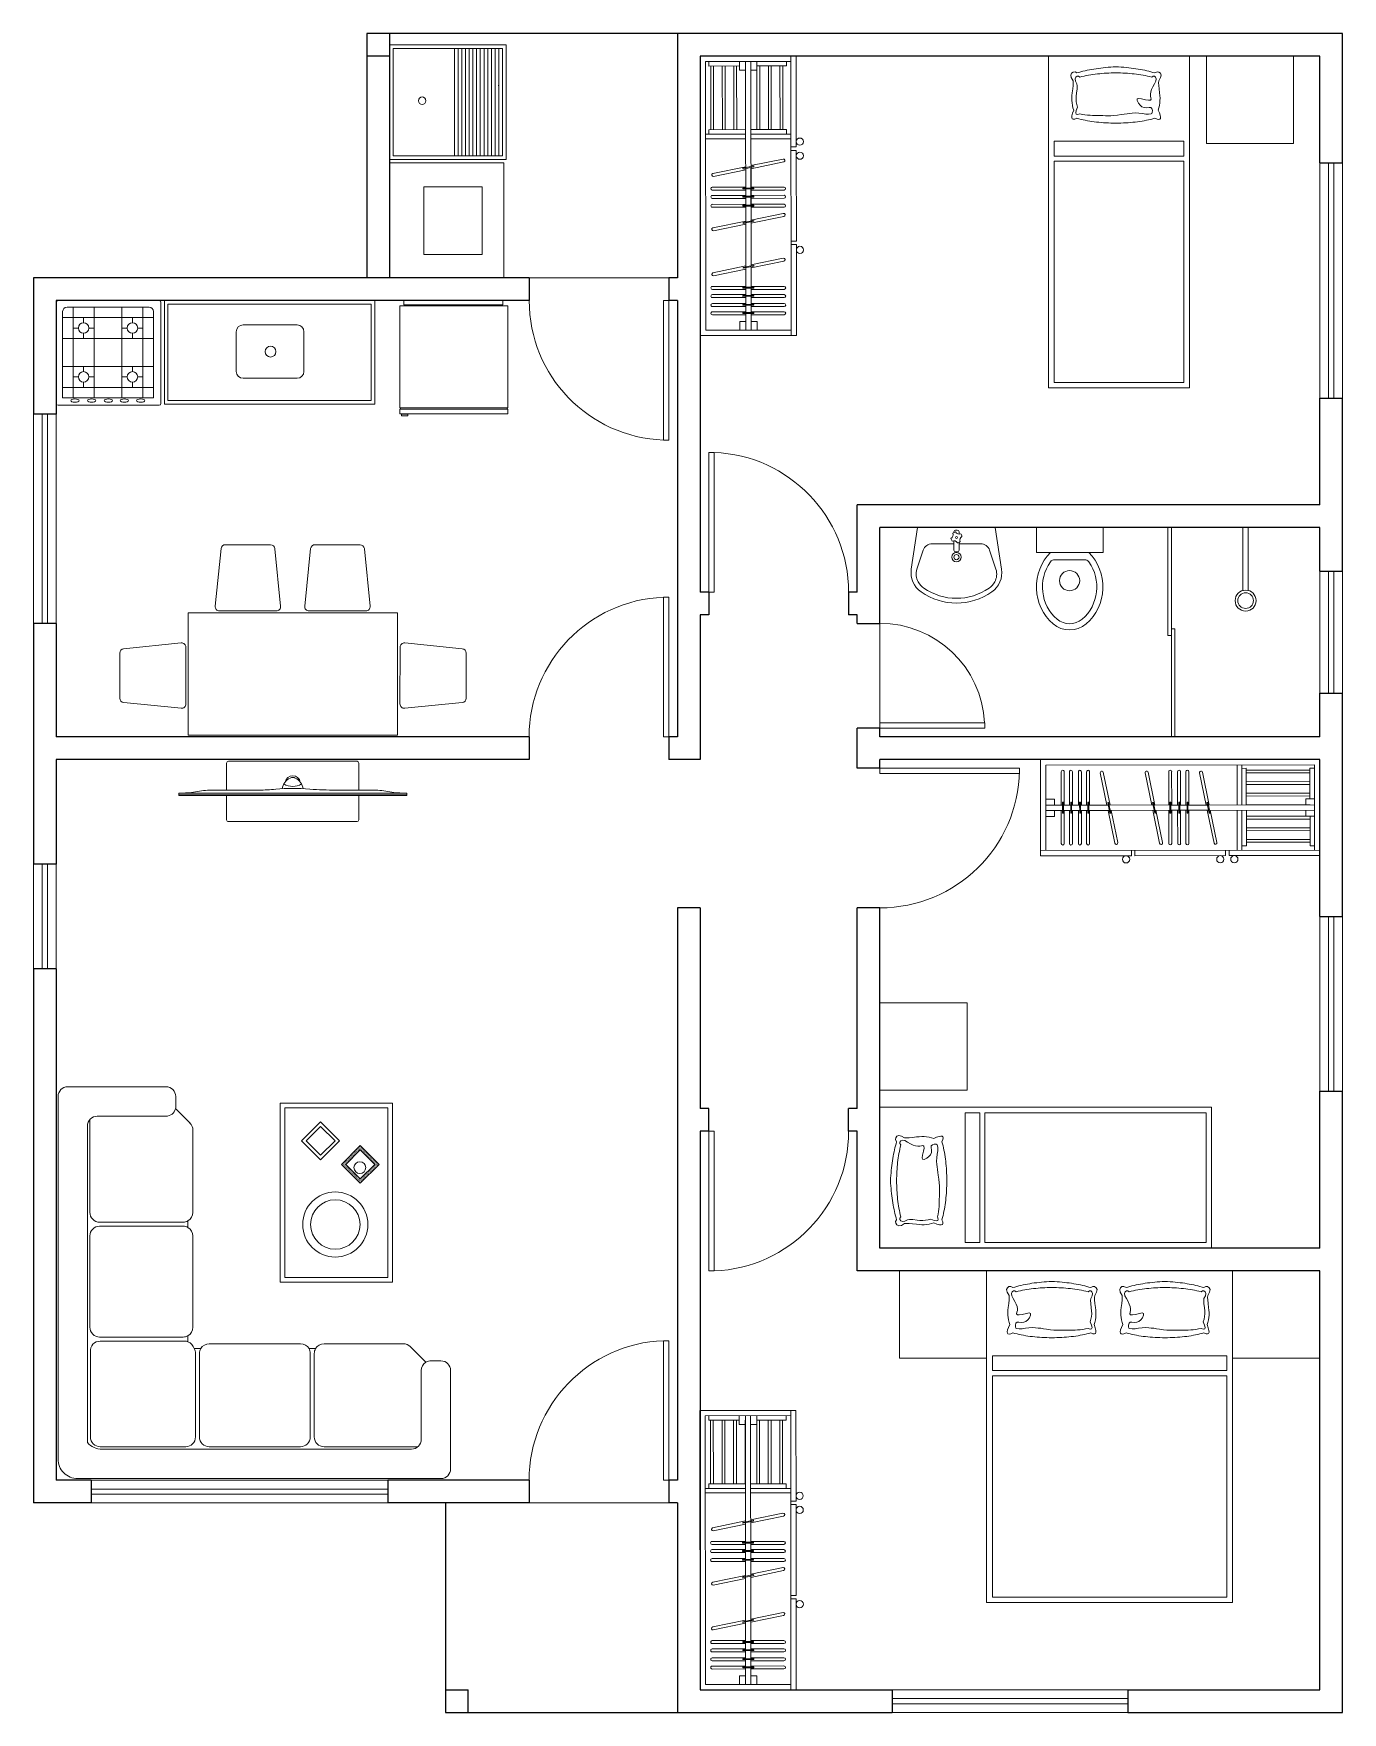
# Model space of a CAD drawing. Header units: centimetres. Extents: x -15445.43 to -15437.93, y 4339.41 to 4349.03.
import ezdxf

# ---------------------------------------------------------------- set-up
doc = ezdxf.new("R2010")
doc.units = ezdxf.units.CM
for name, color, linetype, lineweight in [('Janela', 92, 'Continuous', 15), ('Objetos', 34, 'Continuous', 13), ('Paredes', 154, 'Continuous', 25), ('Piso', 253, 'Continuous', 9), ('Porta', 30, 'Continuous', 15)]:
    doc.layers.add(name, color=color, linetype=linetype, lineweight=lineweight)

# ---------------------------------------------------------------- blocks, each defined once
blk = doc.blocks.new('pia_banheiro')
at = {"layer": 'Objetos'}
for p, q in [((-0.2224, 0), (-0.2586, -0.2386)), ((-0.2224, 0), (0.2224, 0)), ((0.2224, 0), (0.2586, -0.2386)), ((-0.139, -0.0938), (-0.015, -0.0938)), ((-0.015, -0.025), (-0.015, -0.0289)), ((-0.015, -0.0761), (-0.015, -0.1302)), ((-0.005, -0.015), (0.005, -0.015)), ((0.015, -0.025), (0.015, -0.0378)), ((0.015, -0.085), (0.015, -0.1302)), ((0.015, -0.0938), (0.139, -0.0938)), ((-0.2263, -0.2395), (-0.1903, -0.1308)), ((-0.005, -0.1402), (0.005, -0.1402)), ((0.2263, -0.2395), (0.1903, -0.1308))]:
    blk.add_line(p, q, dxfattribs=at)
for centre, radius in [((0, -0.057), 0.00545), ((0, -0.17), 0.0265), ((0, -0.17), 0.0152)]:
    blk.add_circle(centre, radius, dxfattribs=at)
for centre, radius, start, end in [((-0.139, -0.1478), 0.054, 90, 161.69005), ((-0.0417, -0.0425), 0.0226, 297.46593, 24.24648), ((0, -0.057), 0.0318, 190.08583, 221.62658), ((-0.0145, -0.0987), 0.0226, 27.46593, 114.24648), ((0, -0.057), 0.0318, 100.08583, 131.62658), ((-0.005, -0.025), 0.01, 90, 180), ((0.0145, -0.0152), 0.0226, 207.46593, 294.24648), ((0.005, -0.025), 0.01, 0, 90), ((0, -0.057), 0.0318, 280.08583, 311.62658), ((0.0417, -0.0715), 0.0226, 117.46593, 204.24648), ((0, -0.057), 0.0318, 10.08583, 41.62658), ((0.139, -0.1478), 0.054, 18.30995, 90), ((-0.005, -0.1302), 0.01, 180, 270), ((0.005, -0.1302), 0.01, 270, 0), ((-0.1252, -0.2589), 0.135, 171.35854, 235.18128), ((-0.1408, -0.2678), 0.09, 161.69005, 209.64782), ((0.1252, -0.2589), 0.135, 304.81872, 8.64146), ((0.1408, -0.2678), 0.09, 330.35218, 18.30995), ((-0.1252, -0.2589), 0.108, 209.64782, 235.18128), ((0, -0.0789), 0.3542, 235.18128, 304.81872), ((0, -0.0789), 0.3272, 235.18128, 304.81872), ((0.1252, -0.2589), 0.108, 304.81872, 330.35218)]:
    blk.add_arc(centre, radius, start, end, dxfattribs=at)
blk = doc.blocks.new('vaso_sanitário')
at = {"layer": 'Objetos'}
for p, q in [((-0.1915, -0.1429), (-0.1915, 0)), ((-0.1915, 0), (0.1915, 0)), ((0.1915, 0), (0.1915, -0.1429)), ((0.1915, -0.1429), (-0.1915, -0.1429))]:
    blk.add_line(p, q, dxfattribs=at)
at = {"layer": 'Objetos', "ltscale": 0.5}
blk.add_line((0.0847, -0.1849), (-0.0861, -0.1849), dxfattribs=at)
blk.add_circle((-0.0009, -0.3049), 0.0578, dxfattribs=at)
for centre, radius, start, end in [((0.0907, -0.3409), 0.2821, 135.41479, 228.63081), ((-0.0861, -0.2149), 0.03, 90, 144.51024), ((0.0847, -0.2149), 0.03, 35.48976, 90), ((-0.0921, -0.3409), 0.2821, 311.36919, 44.58521), ((0.0907, -0.3409), 0.2471, 144.51024, 228.63081), ((-0.0921, -0.3409), 0.2471, 311.36919, 35.48976), ((-0.0007, -0.4366), 0.15, 230.68274, 309.31726), ((-0.0007, -0.4364), 0.1151, 231.34866, 308.65134)]:
    blk.add_arc(centre, radius, start, end, dxfattribs=at)
blk = doc.blocks.new('chuverio')
at = {"layer": 'Objetos', "ltscale": 0.5}
for p, q in [((-0.015, -0.3611), (-0.015, 0)), ((0.015, -0.361), (0.015, 0))]:
    blk.add_line(p, q, dxfattribs=at)
at = {"layer": 'Objetos'}
blk.add_line((0.015, 0), (-0.015, 0), dxfattribs=at)
at = {"layer": 'Objetos', "ltscale": 0.5}
for radius in [0.06, 0.045]:
    blk.add_circle((0.0003, -0.4192), radius, dxfattribs=at)
blk = doc.blocks.new('tanque')
at = {"layer": 'Objetos'}
for p, q in [((0, 0.3282), (0, -0.3282)), ((0.6683, 0.3282), (0, 0.3282)), ((0.0212, 0.307), (0.0212, -0.307)), ((0.6471, 0.307), (0.0212, 0.307)), ((0.3715, -0.307), (0.3715, 0.307)), ((0.3927, -0.307), (0.3927, 0.307)), ((0.4139, -0.307), (0.4139, 0.307)), ((0.4351, -0.307), (0.4351, 0.307)), ((0.4563, -0.307), (0.4563, 0.307)), ((0.4775, -0.307), (0.4775, 0.307)), ((0.4987, -0.307), (0.4987, 0.307)), ((0.5199, -0.307), (0.5199, 0.307)), ((0.5411, -0.307), (0.5411, 0.307)), ((0.5623, -0.307), (0.5623, 0.307)), ((0.5835, -0.307), (0.5835, 0.307)), ((0.6047, -0.307), (0.6047, 0.307)), ((0.6259, -0.307), (0.6259, 0.307)), ((0.6471, -0.307), (0.6471, 0.307)), ((0.6683, -0.3282), (0.6683, 0.3282)), ((0.625, 0.0929), (0.625, 0.0965)), ((0, -0.3282), (0.6683, -0.3282)), ((0.0212, -0.307), (0.6471, -0.307))]:
    blk.add_line(p, q, dxfattribs=at)
blk.add_circle((0.1868, 0.0083), 0.0214, dxfattribs=at)
blk = doc.blocks.new('máquina_lavar')
at = {"layer": 'Objetos'}
for p, q in [((0, -0.3294), (0, 0.3294)), ((0, 0.3294), (0.6554, 0.3294)), ((0.6554, 0.3294), (0.6554, -0.3294)), ((0.1962, 0.1918), (0.1962, -0.196)), ((0.5301, 0.1918), (0.1962, 0.1918)), ((0.5301, -0.196), (0.5301, 0.1918)), ((0.1962, -0.196), (0.5301, -0.196)), ((0.6554, -0.3294), (0, -0.3294))]:
    blk.add_line(p, q, dxfattribs=at)
blk = doc.blocks.new('geladeira')
at = {"layer": 'Objetos'}
for p, q in [((-0.2839, -0.0251), (-0.2839, 0)), ((-0.2839, 0), (0.2839, 0)), ((0.2839, 0), (0.2839, -0.0251)), ((-0.3079, -0.6145), (-0.3079, -0.0296)), ((-0.3079, -0.0296), (0.3121, -0.0296)), ((0.2839, -0.0251), (-0.2839, -0.0251)), ((0.3121, -0.0296), (0.3121, -0.6145)), ((0.3121, -0.6145), (-0.3079, -0.6145)), ((-0.3079, -0.6496), (-0.3079, -0.622)), ((0.3121, -0.622), (-0.3079, -0.622)), ((0.3121, -0.6496), (-0.3079, -0.6496)), ((-0.3034, -0.622), (-0.3034, -0.6145)), ((-0.2975, -0.6518), (-0.2975, -0.6598)), ((-0.2617, -0.6518), (-0.2975, -0.6518)), ((-0.2975, -0.6598), (-0.2617, -0.6598)), ((-0.2617, -0.6598), (-0.2617, -0.6518)), ((0.3075, -0.622), (0.3075, -0.6145)), ((0.3121, -0.622), (0.3121, -0.6496))]:
    blk.add_line(p, q, dxfattribs=at)
blk = doc.blocks.new('mesa_cozinha')
at = {"layer": 'Objetos'}
for p, q in [((-0.4105, 1.0687), (-0.4442, 0.7393)), ((-0.1275, 1.0911), (-0.3856, 1.0913)), ((-0.0695, 0.739), (-0.1026, 1.0684)), ((0.1025, 1.0687), (0.0688, 0.7393)), ((0.3855, 1.0911), (0.1274, 1.0913)), ((0.4436, 0.739), (0.4104, 1.0684)), ((-0.6, 0), (-0.6, 0.7)), ((-0.6, 0.7), (0.6, 0.7)), ((-0.4194, 0.7119), (-0.0944, 0.7116)), ((0.0937, 0.7119), (0.4186, 0.7116)), ((0.6, 0.7), (0.6, 0)), ((-0.9688, 0.4947), (-0.6394, 0.5285)), ((-0.612, 0.5036), (-0.6117, 0.1786)), ((0.6149, 0.5036), (0.6146, 0.1786)), ((0.9718, 0.4947), (0.6423, 0.5285)), ((-0.9912, 0.2117), (-0.9914, 0.4698)), ((0.9941, 0.2117), (0.9943, 0.4698)), ((-0.6391, 0.1537), (-0.9685, 0.1868)), ((0.642, 0.1537), (0.9715, 0.1868)), ((0.6, 0), (-0.6, 0))]:
    blk.add_line(p, q, dxfattribs=at)
for centre, start, end in [((-0.3856, 1.0663), 89.95, 174.48405), ((-0.1275, 1.0661), 5.41595, 89.95), ((0.1274, 1.0663), 89.95, 174.48405), ((0.3855, 1.0661), 5.41595, 89.95), ((-0.4193, 0.7369), 174.48405, 269.95), ((-0.0944, 0.7366), 269.95, 5.41595), ((0.0937, 0.7369), 174.48405, 269.95), ((0.4187, 0.7366), 269.95, 5.41595), ((-0.9664, 0.4698), 95.51595, 180.05), ((-0.637, 0.5036), 0.05, 95.51595), ((0.6399, 0.5036), 84.48405, 179.95), ((0.9693, 0.4698), 359.95, 84.48405), ((-0.9662, 0.2117), 180.05, 264.58405), ((0.9691, 0.2117), 275.41595, 359.95), ((-0.6367, 0.1786), 264.58405, 0.05), ((0.6396, 0.1786), 179.95, 275.41595)]:
    blk.add_arc(centre, 0.025, start, end, dxfattribs=at)
blk = doc.blocks.new('fogão')
at = {"layer": 'Objetos'}
for p, q in [((0.29, 0), (-0.29, 0)), ((-0.3, -0.01), (-0.3, -0.59)), ((-0.2633, -0.5572), (-0.2633, -0.0622)), ((-0.2383, -0.0372), (0.2317, -0.0372)), ((-0.2033, -0.5572), (-0.2033, -0.0372)), ((-0.0833, -0.5572), (-0.0833, -0.0372)), ((0.0767, -0.0372), (0.0767, -0.5572)), ((0.1967, -0.0372), (0.1967, -0.5572)), ((0.2567, -0.0622), (0.2567, -0.5572)), ((0.3, -0.59), (0.3, -0.01)), ((-0.2633, -0.0972), (0.2567, -0.0972)), ((-0.2033, -0.1572), (-0.1733, -0.1572)), ((-0.1433, -0.1272), (-0.1433, -0.0972)), ((-0.1433, -0.2172), (-0.1433, -0.1872)), ((-0.1133, -0.1572), (-0.0833, -0.1572)), ((0.0767, -0.1572), (0.1067, -0.1572)), ((0.1367, -0.0972), (0.1367, -0.1272)), ((0.1367, -0.1872), (0.1367, -0.2172)), ((0.1667, -0.1572), (0.1967, -0.1572)), ((-0.2633, -0.2172), (0.2567, -0.2172)), ((0.2567, -0.3772), (-0.2633, -0.3772)), ((-0.1433, -0.4072), (-0.1433, -0.3772)), ((0.1367, -0.3772), (0.1367, -0.4072)), ((-0.1733, -0.4372), (-0.2033, -0.4372)), ((-0.1433, -0.4972), (-0.1433, -0.4672)), ((-0.0833, -0.4372), (-0.1133, -0.4372)), ((0.1067, -0.4372), (0.0767, -0.4372)), ((0.1367, -0.4672), (0.1367, -0.4972)), ((0.1967, -0.4372), (0.1667, -0.4372)), ((0.2567, -0.4972), (-0.2633, -0.4972)), ((0.2567, -0.5572), (-0.2633, -0.5572)), ((-0.29, -0.6), (0.29, -0.6))]:
    blk.add_line(p, q, dxfattribs=at)
for centre in [(-0.1433, -0.1572), (0.1367, -0.1572), (-0.1433, -0.4372), (0.1367, -0.4372)]:
    blk.add_circle(centre, 0.03, dxfattribs=at)
for centre, radius, start, end in [((-0.29, -0.01), 0.01, 90, 180), ((0.29, -0.01), 0.01, 0, 90), ((-0.2383, -0.0622), 0.025, 90, 180), ((0.2317, -0.0622), 0.025, 0, 90), ((-0.29, -0.59), 0.01, 180, 270), ((0.29, -0.59), 0.01, 270, 0)]:
    blk.add_arc(centre, radius, start, end, dxfattribs=at)
at = {"layer": 'Objetos', "extrusion": (0, 0, -1)}
for centre in [(-0.193, -0.5731), (-0.097, -0.5731), (-0.001, -0.5731), (0.0902, -0.5731), (0.1839, -0.5731)]:
    blk.add_ellipse(centre, major_axis=(-0.024, 0), ratio=0.400522, dxfattribs=at)
blk = doc.blocks.new('pia_cozinha')
at = {"layer": 'Objetos'}
for p, q in [((-0.6024, -0.593), (-0.6024, 0)), ((-0.6024, 0), (0.6024, 0)), ((0.6024, 0), (0.6024, -0.593)), ((-0.5824, -0.573), (-0.5824, -0.0202)), ((-0.5824, -0.0202), (0.5824, -0.0202)), ((0.5824, -0.0202), (0.5824, -0.573)), ((-0.1917, -0.1791), (-0.1917, -0.4055)), ((0.1572, -0.1391), (-0.1517, -0.1391)), ((0.1972, -0.4055), (0.1972, -0.1791)), ((-0.1517, -0.4455), (0.1572, -0.4455)), ((0.5824, -0.573), (-0.5824, -0.573)), ((0.6024, -0.593), (-0.6024, -0.593))]:
    blk.add_line(p, q, dxfattribs=at)
blk.add_circle((0.0055, -0.2923), 0.031, dxfattribs=at)
for centre, start, end in [((-0.1517, -0.1791), 90, 180), ((0.1572, -0.1791), 0, 90), ((-0.1517, -0.4055), 180, 270), ((0.1572, -0.4055), 270, 0)]:
    blk.add_arc(centre, 0.04, start, end, dxfattribs=at)
blk = doc.blocks.new('cama_solteiro')
at = {"layer": 'Objetos'}
for p, q in [((0.4045, 0), (-0.4045, 0)), ((-0.4045, 0), (-0.4045, -1.9)), ((0.4045, -1.9), (0.4045, 0)), ((0.5007, 0), (1.0007, 0)), ((0.5007, -0.5), (0.5007, 0)), ((1.0007, 0), (1.0007, -0.5)), ((-0.2711, -0.0962), (-0.2618, -0.0902)), ((-0.2618, -0.0902), (-0.2517, -0.0899)), ((-0.2517, -0.0899), (-0.2411, -0.0956)), ((-0.2411, -0.0956), (-0.2298, -0.0923)), ((-0.2298, -0.0923), (-0.2182, -0.0891)), ((-0.2182, -0.0891), (-0.2064, -0.086)), ((-0.2064, -0.086), (-0.1944, -0.0832)), ((-0.1944, -0.0832), (-0.1821, -0.0805)), ((-0.1821, -0.0805), (-0.1696, -0.0779)), ((-0.1696, -0.0779), (-0.157, -0.0755)), ((-0.157, -0.0755), (-0.144, -0.0733)), ((-0.144, -0.0733), (-0.1309, -0.0712)), ((-0.1309, -0.0712), (-0.1175, -0.0693)), ((-0.1175, -0.0693), (-0.1039, -0.0676)), ((-0.1039, -0.0676), (-0.0901, -0.066)), ((-0.0901, -0.066), (-0.076, -0.0646)), ((-0.076, -0.0646), (-0.0617, -0.0633)), ((-0.0617, -0.0633), (-0.0472, -0.0623)), ((-0.0445, -0.0959), (-0.0578, -0.0964)), ((-0.0472, -0.0623), (-0.0324, -0.0613)), ((-0.031, -0.0957), (-0.0445, -0.0959)), ((-0.0324, -0.0613), (-0.0174, -0.0606)), ((-0.0174, -0.0956), (-0.031, -0.0957)), ((-0.0174, -0.0606), (-0.0024, -0.0613)), ((-0.004, -0.0957), (-0.0174, -0.0956)), ((0.0093, -0.0959), (-0.004, -0.0957)), ((-0.0024, -0.0613), (0.0125, -0.0623)), ((0.0226, -0.0964), (0.0093, -0.0959)), ((0.0125, -0.0623), (0.0271, -0.0633)), ((0.0271, -0.0633), (0.0414, -0.0646)), ((0.0414, -0.0646), (0.0556, -0.066)), ((0.0556, -0.066), (0.0694, -0.0676)), ((0.0694, -0.0676), (0.083, -0.0693)), ((0.083, -0.0693), (0.0964, -0.0712)), ((0.0964, -0.0712), (0.1095, -0.0733)), ((0.1095, -0.0733), (0.1224, -0.0755)), ((0.1224, -0.0755), (0.135, -0.0779)), ((0.135, -0.0779), (0.1474, -0.0805)), ((0.1474, -0.0805), (0.1595, -0.0832)), ((0.1595, -0.0832), (0.1714, -0.086)), ((0.1714, -0.086), (0.1831, -0.0891)), ((0.1831, -0.0891), (0.1945, -0.0923)), ((0.1945, -0.0923), (0.2056, -0.0956)), ((0.2056, -0.0956), (0.218, -0.0899)), ((0.218, -0.0899), (0.2288, -0.0902)), ((0.2288, -0.0902), (0.2375, -0.0962)), ((-0.2764, -0.1075), (-0.2711, -0.0962)), ((-0.2736, -0.1225), (-0.2764, -0.1075)), ((-0.263, -0.1412), (-0.2736, -0.1225)), ((-0.2674, -0.2099), (-0.2642, -0.186)), ((-0.2642, -0.186), (-0.2624, -0.1667)), ((-0.2619, -0.1518), (-0.263, -0.1412)), ((-0.2624, -0.1667), (-0.2619, -0.1518)), ((-0.2474, -0.12), (-0.2512, -0.1295)), ((-0.2512, -0.1295), (-0.249, -0.142)), ((-0.249, -0.142), (-0.2411, -0.1574)), ((-0.2403, -0.1148), (-0.2474, -0.12)), ((-0.2405, -0.1876), (-0.2436, -0.2124)), ((-0.2411, -0.1574), (-0.2397, -0.1693)), ((-0.2397, -0.1693), (-0.2405, -0.1876)), ((-0.2328, -0.1145), (-0.2403, -0.1148)), ((-0.2249, -0.1193), (-0.2328, -0.1145)), ((-0.2124, -0.1164), (-0.2249, -0.1193)), ((-0.1999, -0.1136), (-0.2124, -0.1164)), ((-0.1874, -0.1111), (-0.1999, -0.1136)), ((-0.1747, -0.1088), (-0.1874, -0.1111)), ((-0.162, -0.1066), (-0.1747, -0.1088)), ((-0.1493, -0.1047), (-0.162, -0.1066)), ((-0.1364, -0.1029), (-0.1493, -0.1047)), ((-0.1235, -0.1014), (-0.1364, -0.1029)), ((-0.1105, -0.1), (-0.1235, -0.1014)), ((-0.0975, -0.0988), (-0.1105, -0.1)), ((-0.0843, -0.0978), (-0.0975, -0.0988)), ((-0.0711, -0.097), (-0.0843, -0.0978)), ((-0.0578, -0.0964), (-0.0711, -0.097)), ((0.0357, -0.097), (0.0226, -0.0964)), ((0.0488, -0.0978), (0.0357, -0.097)), ((0.0618, -0.0988), (0.0488, -0.0978)), ((0.0748, -0.1), (0.0618, -0.0988)), ((0.0876, -0.1014), (0.0748, -0.1)), ((0.1004, -0.1029), (0.0876, -0.1014)), ((0.113, -0.1047), (0.1004, -0.1029)), ((0.1256, -0.1066), (0.113, -0.1047)), ((0.1382, -0.1088), (0.1256, -0.1066)), ((0.1506, -0.1111), (0.1382, -0.1088)), ((0.163, -0.1136), (0.1506, -0.1111)), ((0.1753, -0.1164), (0.163, -0.1136)), ((0.1875, -0.1193), (0.1753, -0.1164)), ((0.1821, -0.2042), (0.1868, -0.1901)), ((0.1868, -0.1901), (0.194, -0.1745)), ((0.1955, -0.1145), (0.1875, -0.1193)), ((0.194, -0.1745), (0.2037, -0.1574)), ((0.2032, -0.1148), (0.1955, -0.1145)), ((0.21, -0.12), (0.2032, -0.1148)), ((0.2037, -0.1574), (0.2119, -0.142)), ((0.2139, -0.1295), (0.21, -0.12)), ((0.2119, -0.142), (0.2139, -0.1295)), ((0.2275, -0.1412), (0.2271, -0.1518)), ((0.2271, -0.1518), (0.2279, -0.1667)), ((0.2385, -0.1225), (0.2275, -0.1412)), ((0.2279, -0.1667), (0.2299, -0.186)), ((0.2299, -0.186), (0.2331, -0.2099)), ((0.2375, -0.0962), (0.2418, -0.1075)), ((0.2418, -0.1075), (0.2385, -0.1225)), ((-0.2702, -0.2393), (-0.2693, -0.2248)), ((-0.2701, -0.2536), (-0.2702, -0.2393)), ((-0.2689, -0.2676), (-0.2701, -0.2536)), ((-0.2693, -0.2248), (-0.2674, -0.2099)), ((-0.2668, -0.2813), (-0.2689, -0.2676)), ((-0.2635, -0.2948), (-0.2668, -0.2813)), ((-0.2455, -0.2291), (-0.2458, -0.2453)), ((-0.2458, -0.2453), (-0.2446, -0.261)), ((-0.2436, -0.2124), (-0.2455, -0.2291)), ((-0.2446, -0.261), (-0.2418, -0.2763)), ((-0.2418, -0.2763), (-0.2374, -0.2912)), ((0.1046, -0.2537), (0.1052, -0.2445)), ((0.1113, -0.2687), (0.1046, -0.2537)), ((0.1052, -0.2445), (0.1133, -0.2411)), ((0.1206, -0.281), (0.1113, -0.2687)), ((0.1133, -0.2411), (0.1288, -0.2437)), ((0.1313, -0.2897), (0.1206, -0.281)), ((0.1288, -0.2437), (0.1519, -0.25)), ((0.1519, -0.25), (0.1689, -0.2524)), ((0.1689, -0.2524), (0.1797, -0.2511)), ((0.1797, -0.2511), (0.1842, -0.2461)), ((0.1798, -0.2168), (0.1821, -0.2042)), ((0.1799, -0.2279), (0.1798, -0.2168)), ((0.1825, -0.2374), (0.1799, -0.2279)), ((0.1842, -0.2461), (0.1825, -0.2374)), ((0.2314, -0.2813), (0.228, -0.2948)), ((0.2337, -0.2676), (0.2314, -0.2813)), ((0.2331, -0.2099), (0.2347, -0.2248)), ((0.235, -0.2536), (0.2337, -0.2676)), ((0.2347, -0.2248), (0.2354, -0.2393)), ((0.2354, -0.2393), (0.235, -0.2536)), ((-0.2703, -0.3516), (-0.2697, -0.3409)), ((-0.2677, -0.3583), (-0.2703, -0.3516)), ((-0.2697, -0.3409), (-0.266, -0.3264)), ((-0.262, -0.3612), (-0.2677, -0.3583)), ((-0.266, -0.3264), (-0.2592, -0.308)), ((-0.2592, -0.308), (-0.2635, -0.2948)), ((-0.2532, -0.3603), (-0.262, -0.3612)), ((-0.2592, -0.308), (-0.2592, -0.308)), ((-0.2411, -0.3555), (-0.2532, -0.3603)), ((-0.245, -0.3104), (-0.2476, -0.3238)), ((-0.2476, -0.3238), (-0.2452, -0.3315)), ((-0.2452, -0.3315), (-0.2376, -0.3335)), ((-0.2374, -0.2912), (-0.245, -0.3104)), ((-0.2294, -0.3586), (-0.2411, -0.3555)), ((-0.2376, -0.3335), (-0.2249, -0.3299)), ((-0.2174, -0.3615), (-0.2294, -0.3586)), ((-0.2249, -0.3299), (-0.2097, -0.3328)), ((-0.2053, -0.3643), (-0.2174, -0.3615)), ((-0.2097, -0.3328), (-0.1947, -0.3351)), ((-0.193, -0.3668), (-0.2053, -0.3643)), ((-0.1947, -0.3351), (-0.1799, -0.337)), ((-0.1806, -0.3692), (-0.193, -0.3668)), ((-0.1679, -0.3714), (-0.1806, -0.3692)), ((-0.1799, -0.337), (-0.1653, -0.3384)), ((-0.1551, -0.3734), (-0.1679, -0.3714)), ((-0.1653, -0.3384), (-0.1509, -0.3394)), ((-0.1422, -0.3752), (-0.1551, -0.3734)), ((-0.1509, -0.3394), (-0.1368, -0.3399)), ((-0.129, -0.3768), (-0.1422, -0.3752)), ((-0.1368, -0.3399), (-0.1226, -0.3401)), ((-0.1157, -0.3783), (-0.129, -0.3768)), ((-0.1226, -0.3401), (-0.108, -0.3403)), ((-0.1022, -0.3795), (-0.1157, -0.3783)), ((-0.108, -0.3403), (-0.0932, -0.3404)), ((-0.0885, -0.3806), (-0.1022, -0.3795)), ((-0.0932, -0.3404), (-0.0781, -0.3405)), ((-0.0747, -0.3814), (-0.0885, -0.3806)), ((-0.0781, -0.3405), (-0.0626, -0.3405)), ((-0.0606, -0.3821), (-0.0747, -0.3814)), ((-0.0626, -0.3405), (-0.0468, -0.3405)), ((-0.0464, -0.3826), (-0.0606, -0.3821)), ((-0.0468, -0.3405), (-0.0289, -0.3399)), ((-0.032, -0.3829), (-0.0464, -0.3826)), ((-0.0174, -0.383), (-0.032, -0.3829)), ((-0.0289, -0.3399), (-0.0089, -0.3378)), ((-0.003, -0.3829), (-0.0174, -0.383)), ((-0.0089, -0.3378), (0.0132, -0.3343)), ((0.0113, -0.3826), (-0.003, -0.3829)), ((0.0255, -0.3821), (0.0113, -0.3826)), ((0.0132, -0.3343), (0.0301, -0.3313)), ((0.0394, -0.3814), (0.0255, -0.3821)), ((0.0301, -0.3313), (0.0463, -0.329)), ((0.0532, -0.3806), (0.0394, -0.3814)), ((0.0463, -0.329), (0.0615, -0.3273)), ((0.0668, -0.3795), (0.0532, -0.3806)), ((0.0615, -0.3273), (0.0756, -0.3261)), ((0.0803, -0.3783), (0.0668, -0.3795)), ((0.0756, -0.3261), (0.0942, -0.3247)), ((0.0936, -0.3768), (0.0803, -0.3783)), ((0.1067, -0.3752), (0.0936, -0.3768)), ((0.0942, -0.3247), (0.1137, -0.3255)), ((0.1197, -0.3734), (0.1067, -0.3752)), ((0.1137, -0.3255), (0.1344, -0.3286)), ((0.1324, -0.3714), (0.1197, -0.3734)), ((0.1435, -0.2945), (0.1313, -0.2897)), ((0.1451, -0.3692), (0.1324, -0.3714)), ((0.1344, -0.3286), (0.1536, -0.3317)), ((0.1572, -0.2956), (0.1435, -0.2945)), ((0.1575, -0.3668), (0.1451, -0.3692)), ((0.1536, -0.3317), (0.17, -0.3322)), ((0.1725, -0.293), (0.1572, -0.2956)), ((0.1698, -0.3643), (0.1575, -0.3668)), ((0.1819, -0.3615), (0.1698, -0.3643)), ((0.17, -0.3322), (0.1837, -0.3299)), ((0.1821, -0.2942), (0.1725, -0.293)), ((0.1938, -0.3586), (0.1819, -0.3615)), ((0.1883, -0.3002), (0.1821, -0.2942)), ((0.1837, -0.3299), (0.1886, -0.3278)), ((0.1912, -0.3105), (0.1883, -0.3002)), ((0.1886, -0.3278), (0.191, -0.3214)), ((0.191, -0.3214), (0.1912, -0.3105)), ((0.2056, -0.3555), (0.1938, -0.3586)), ((0.218, -0.3603), (0.2056, -0.3555)), ((0.2274, -0.3621), (0.218, -0.3603)), ((0.228, -0.2948), (0.2237, -0.308)), ((0.2237, -0.308), (0.2315, -0.3247)), ((0.234, -0.3607), (0.2274, -0.3621)), ((0.2315, -0.3247), (0.2364, -0.3384)), ((0.2376, -0.3564), (0.234, -0.3607)), ((0.2364, -0.3384), (0.2384, -0.3489)), ((0.2384, -0.3489), (0.2376, -0.3564)), ((-0.3714, -0.4873), (0.3714, -0.4873)), ((-0.3714, -0.5717), (-0.3714, -0.4873)), ((0.3714, -0.5717), (-0.3714, -0.5717)), ((0.3714, -0.4873), (0.3714, -0.5717)), ((1.0007, -0.5), (0.5007, -0.5)), ((-0.3714, -0.6004), (0.3714, -0.6004)), ((-0.3714, -1.8694), (-0.3714, -0.6004)), ((0.3714, -0.6004), (0.3714, -1.8694)), ((-0.4045, -1.9), (0.4045, -1.9)), ((0.3714, -1.8694), (-0.3714, -1.8694))]:
    blk.add_line(p, q, dxfattribs=at)
blk = doc.blocks.new('guarda_roupa')
at = {"layer": 'Objetos'}
for p, q in [((-0.8005, 0.5493), (-0.2805, 0.5498)), ((-0.8, -0.0007), (-0.8005, 0.5493)), ((-0.8005, 0.5193), (0.7995, 0.5207)), ((-0.77, 0.0293), (-0.7705, 0.5193)), ((-0.7704, 0.4937), (-0.7445, 0.4937)), ((-0.7445, 0.4937), (-0.7443, 0.3243)), ((-0.3796, 0.494), (-0.3537, 0.4941)), ((-0.3796, 0.494), (-0.3795, 0.2897)), ((-0.3537, 0.5197), (-0.3535, 0.2897)), ((-0.3277, 0.5197), (-0.3275, 0.2897)), ((-0.2805, 0.5198), (-0.2805, 0.5498)), ((-0.2605, 0.5498), (0.2595, 0.5502)), ((-0.2605, 0.5198), (-0.2605, 0.5498)), ((0.2595, 0.5502), (0.2595, 0.5202)), ((0.2795, 0.5502), (0.7995, 0.5507)), ((0.2795, 0.5502), (0.2795, 0.5202)), ((0.7695, 0.5207), (0.77, 0.0307)), ((0.7995, 0.5507), (0.8, 0.0007)), ((-0.3796, 0.4729), (-0.7445, 0.4726)), ((-0.3796, 0.4568), (-0.7444, 0.4565)), ((-0.3796, 0.4068), (-0.7444, 0.4065)), ((-0.3795, 0.3907), (-0.7444, 0.3903)), ((-0.1731, 0.2898), (-0.2112, 0.4748)), ((-0.1945, 0.4782), (-0.1556, 0.2899)), ((-0.0501, 0.29), (-0.0502, 0.4801)), ((-0.0331, 0.4801), (-0.0329, 0.29)), ((-0.003, 0.29), (-0.0031, 0.4801)), ((0.014, 0.4802), (0.0142, 0.29)), ((0.0483, 0.29), (0.0481, 0.4802)), ((0.0652, 0.4802), (0.0654, 0.2901)), ((0.1386, 0.2901), (0.1005, 0.4751)), ((0.1173, 0.4785), (0.1561, 0.2901)), ((0.3956, 0.2903), (0.3574, 0.4753)), ((0.3742, 0.4787), (0.413, 0.2904)), ((0.5186, 0.2905), (0.5184, 0.4806)), ((0.5356, 0.4806), (0.5357, 0.2905)), ((0.5657, 0.2905), (0.5656, 0.4806)), ((0.5827, 0.4807), (0.5828, 0.2905)), ((0.617, 0.2905), (0.6168, 0.4807)), ((0.6339, 0.4807), (0.6341, 0.2906)), ((0.6641, 0.2906), (0.6639, 0.4807)), ((0.681, 0.4807), (0.6812, 0.2906)), ((-0.7203, 0.3244), (-0.7703, 0.3243)), ((0.4006, 0.2904), (-0.7703, 0.2893)), ((-0.3795, 0.3407), (-0.7443, 0.3403)), ((-0.3795, 0.3245), (-0.7443, 0.3242)), ((-0.7203, 0.2894), (-0.7203, 0.3244)), ((-0.1713, 0.3058), (-0.1665, 0.3068)), ((-0.1587, 0.2442), (-0.1713, 0.3058)), ((-0.1665, 0.3068), (-0.1538, 0.2452)), ((-0.0451, 0.29), (-0.163, 0.2899)), ((-0.0451, 0.2437), (-0.0451, 0.3065)), ((-0.0451, 0.3065), (-0.0402, 0.3065)), ((-0.0402, 0.3065), (-0.0401, 0.2437)), ((0.002, 0.29), (-0.0401, 0.29)), ((0.002, 0.3066), (0.007, 0.3066)), ((0.002, 0.2437), (0.002, 0.3066)), ((0.007, 0.3066), (0.007, 0.2437)), ((0.0532, 0.29), (0.007, 0.29)), ((0.0532, 0.3066), (0.0582, 0.3066)), ((0.0533, 0.2438), (0.0532, 0.3066)), ((0.0582, 0.3066), (0.0582, 0.2438)), ((0.1404, 0.3061), (0.1453, 0.3071)), ((0.1531, 0.2445), (0.1404, 0.3061)), ((0.1453, 0.3071), (0.158, 0.2455)), ((0.3973, 0.3063), (0.4022, 0.3073)), ((0.41, 0.2447), (0.3973, 0.3063)), ((0.4022, 0.3073), (0.4149, 0.2457)), ((0.5236, 0.2905), (0.4057, 0.2904)), ((0.5236, 0.307), (0.5285, 0.307)), ((0.5236, 0.2442), (0.5236, 0.307)), ((0.5285, 0.307), (0.5286, 0.2442)), ((0.5707, 0.2905), (0.5285, 0.2905)), ((0.5707, 0.2442), (0.5707, 0.3071)), ((0.5707, 0.3071), (0.5756, 0.3071)), ((0.5756, 0.3071), (0.5757, 0.2442)), ((0.6219, 0.2905), (0.5757, 0.2905)), ((0.622, 0.2443), (0.6219, 0.3071)), ((0.6219, 0.3071), (0.6269, 0.3071)), ((0.6269, 0.3071), (0.6269, 0.2443)), ((0.669, 0.2906), (0.6269, 0.2906)), ((0.669, 0.3072), (0.674, 0.3072)), ((0.6691, 0.2443), (0.669, 0.3072)), ((0.674, 0.3072), (0.674, 0.2443)), ((0.7697, 0.2907), (0.674, 0.2906)), ((0.7697, 0.3257), (0.7197, 0.3256)), ((0.7197, 0.3256), (0.7197, 0.2906)), ((0.4068, 0.2604), (-0.7702, 0.2593)), ((-0.7202, 0.2244), (-0.7702, 0.2243)), ((-0.3794, 0.2584), (-0.7443, 0.2581)), ((-0.7442, 0.2243), (-0.7441, 0.0492)), ((-0.3794, 0.2084), (-0.7442, 0.2081)), ((-0.7202, 0.2244), (-0.7202, 0.2594)), ((-0.3794, 0.2597), (-0.3792, 0.0495)), ((-0.3535, 0.2597), (-0.3533, 0.0297)), ((-0.3275, 0.2597), (-0.3273, 0.0297)), ((-0.1282, 0.0718), (-0.167, 0.2599)), ((-0.1538, 0.2452), (-0.1587, 0.2442)), ((-0.0451, 0.26), (-0.1568, 0.2599)), ((-0.1495, 0.2599), (-0.1114, 0.0753)), ((-0.0499, 0.0687), (-0.0501, 0.26)), ((-0.0401, 0.2437), (-0.0451, 0.2437)), ((0.002, 0.26), (-0.0401, 0.26)), ((-0.0329, 0.26), (-0.0328, 0.0687)), ((-0.0028, 0.0687), (-0.0029, 0.26)), ((0.007, 0.2437), (0.002, 0.2437)), ((0.0533, 0.26), (0.007, 0.26)), ((0.0142, 0.26), (0.0144, 0.0687)), ((0.0485, 0.0688), (0.0483, 0.26)), ((0.0582, 0.2438), (0.0533, 0.2438)), ((0.0654, 0.2601), (0.0656, 0.0688)), ((0.1836, 0.0721), (0.1448, 0.2601)), ((0.158, 0.2455), (0.1531, 0.2445)), ((0.1623, 0.2601), (0.2003, 0.0755)), ((0.4405, 0.0723), (0.4017, 0.2604)), ((0.4149, 0.2457), (0.41, 0.2447)), ((0.5236, 0.2605), (0.4119, 0.2604)), ((0.4192, 0.2604), (0.4573, 0.0758)), ((0.5188, 0.0692), (0.5186, 0.2605)), ((0.5286, 0.2442), (0.5236, 0.2442)), ((0.5707, 0.2605), (0.5286, 0.2605)), ((0.5358, 0.2605), (0.5359, 0.0692)), ((0.5659, 0.0692), (0.5657, 0.2605)), ((0.5757, 0.2442), (0.5707, 0.2442)), ((0.622, 0.2605), (0.5757, 0.2605)), ((0.5829, 0.2605), (0.583, 0.0692)), ((0.6172, 0.0693), (0.617, 0.2605)), ((0.6269, 0.2443), (0.622, 0.2443)), ((0.6691, 0.2606), (0.6269, 0.2606)), ((0.6341, 0.2606), (0.6343, 0.0693)), ((0.6643, 0.0693), (0.6641, 0.2606)), ((0.674, 0.2443), (0.6691, 0.2443)), ((0.7698, 0.2607), (0.674, 0.2606)), ((0.6812, 0.2606), (0.6814, 0.0693)), ((0.7198, 0.2606), (0.7198, 0.2256)), ((0.7698, 0.2257), (0.7198, 0.2256)), ((-0.3794, 0.1922), (-0.7442, 0.1919)), ((-0.3793, 0.1422), (-0.7442, 0.1419)), ((-0.3793, 0.1261), (-0.7442, 0.1258)), ((0.8, 0.0007), (-0.8, -0.0007)), ((-0.7441, 0.0492), (-0.77, 0.0492)), ((0.77, 0.0307), (-0.77, 0.0293)), ((-0.3793, 0.0761), (-0.7441, 0.0758)), ((-0.3793, 0.06), (-0.7441, 0.0596)), ((-0.3533, 0.0496), (-0.3792, 0.0495))]:
    blk.add_line(p, q, dxfattribs=at)
for centre in [(-0.3107, 0.5705), (-0.2303, 0.5706), (0.3097, 0.571)]:
    blk.add_circle(centre, 0.0208, dxfattribs=at)
for centre, start, end in [((-0.2029, 0.4765), 11.64524, 191.64524), ((-0.0417, 0.4801), 0.05048, 180.05048), ((0.0054, 0.4802), 0.05048, 180.05048), ((0.0567, 0.4802), 0.05048, 180.05048), ((0.1089, 0.4768), 11.64524, 191.64524), ((0.3658, 0.477), 11.64524, 191.64524), ((0.527, 0.4806), 0.05048, 180.05048), ((0.5741, 0.4807), 0.05048, 180.05048), ((0.6254, 0.4807), 0.05048, 180.05048), ((0.6725, 0.4807), 0.05048, 180.05048), ((-0.1198, 0.0735), 191.64524, 11.64524), ((-0.0413, 0.0687), 180.05048, 0.05048), ((0.0058, 0.0687), 180.05048, 0.05048), ((0.057, 0.0688), 180.05048, 0.05048), ((0.1919, 0.0738), 191.64524, 11.64524), ((0.4489, 0.074), 191.64524, 11.64524), ((0.5274, 0.0692), 180.05048, 0.05048), ((0.5745, 0.0692), 180.05048, 0.05048), ((0.6257, 0.0693), 180.05048, 0.05048), ((0.6728, 0.0693), 180.05048, 0.05048)]:
    blk.add_arc(centre, 0.00856, start, end, dxfattribs=at)
blk = doc.blocks.new('cama_casal')
at = {"layer": 'Objetos'}
for p, q in [((-0.7045, 0), (-1.2045, 0)), ((-1.2045, 0), (-1.2045, -0.5)), ((-0.7045, -1.9), (-0.7045, 0)), ((-0.7045, 0), (0.7045, 0)), ((-0.7045, -0.5), (-0.7045, 0)), ((0.7045, 0), (0.7045, -0.5)), ((1.2045, 0), (0.7045, 0)), ((0.7045, 0), (0.7045, -1.9)), ((1.2045, -0.5), (1.2045, 0)), ((-0.5769, -0.0902), (-0.5856, -0.0962)), ((-0.5661, -0.0899), (-0.5769, -0.0902)), ((-0.5537, -0.0956), (-0.5661, -0.0899)), ((-0.5425, -0.0923), (-0.5537, -0.0956)), ((-0.5311, -0.0891), (-0.5425, -0.0923)), ((-0.5195, -0.086), (-0.5311, -0.0891)), ((-0.5076, -0.0832), (-0.5195, -0.086)), ((-0.4955, -0.0805), (-0.5076, -0.0832)), ((-0.4831, -0.0779), (-0.4955, -0.0805)), ((-0.4705, -0.0755), (-0.4831, -0.0779)), ((-0.4576, -0.0733), (-0.4705, -0.0755)), ((-0.4445, -0.0712), (-0.4576, -0.0733)), ((-0.4311, -0.0693), (-0.4445, -0.0712)), ((-0.4175, -0.0676), (-0.4311, -0.0693)), ((-0.4036, -0.066), (-0.4175, -0.0676)), ((-0.3895, -0.0646), (-0.4036, -0.066)), ((-0.3752, -0.0633), (-0.3895, -0.0646)), ((-0.3606, -0.0623), (-0.3752, -0.0633)), ((-0.3707, -0.0964), (-0.3574, -0.0959)), ((-0.3457, -0.0613), (-0.3606, -0.0623)), ((-0.3574, -0.0959), (-0.3441, -0.0957)), ((-0.3306, -0.0606), (-0.3457, -0.0613)), ((-0.3441, -0.0957), (-0.3306, -0.0956)), ((-0.3157, -0.0613), (-0.3306, -0.0606)), ((-0.3306, -0.0956), (-0.3171, -0.0957)), ((-0.3171, -0.0957), (-0.3036, -0.0959)), ((-0.3009, -0.0623), (-0.3157, -0.0613)), ((-0.3036, -0.0959), (-0.2903, -0.0964)), ((-0.2864, -0.0633), (-0.3009, -0.0623)), ((-0.2721, -0.0646), (-0.2864, -0.0633)), ((-0.258, -0.066), (-0.2721, -0.0646)), ((-0.2442, -0.0676), (-0.258, -0.066)), ((-0.2306, -0.0693), (-0.2442, -0.0676)), ((-0.2172, -0.0712), (-0.2306, -0.0693)), ((-0.2041, -0.0733), (-0.2172, -0.0712)), ((-0.1911, -0.0755), (-0.2041, -0.0733)), ((-0.1784, -0.0779), (-0.1911, -0.0755)), ((-0.166, -0.0805), (-0.1784, -0.0779)), ((-0.1537, -0.0832), (-0.166, -0.0805)), ((-0.1417, -0.086), (-0.1537, -0.0832)), ((-0.1299, -0.0891), (-0.1417, -0.086)), ((-0.1183, -0.0923), (-0.1299, -0.0891)), ((-0.107, -0.0956), (-0.1183, -0.0923)), ((-0.0964, -0.0899), (-0.107, -0.0956)), ((-0.0863, -0.0902), (-0.0964, -0.0899)), ((-0.077, -0.0962), (-0.0863, -0.0902)), ((0.0712, -0.0902), (0.0625, -0.0962)), ((0.082, -0.0899), (0.0712, -0.0902)), ((0.0944, -0.0956), (0.082, -0.0899)), ((0.1055, -0.0923), (0.0944, -0.0956)), ((0.1169, -0.0891), (0.1055, -0.0923)), ((0.1286, -0.086), (0.1169, -0.0891)), ((0.1405, -0.0832), (0.1286, -0.086)), ((0.1526, -0.0805), (0.1405, -0.0832)), ((0.165, -0.0779), (0.1526, -0.0805)), ((0.1776, -0.0755), (0.165, -0.0779)), ((0.1905, -0.0733), (0.1776, -0.0755)), ((0.2036, -0.0712), (0.1905, -0.0733)), ((0.217, -0.0693), (0.2036, -0.0712)), ((0.2306, -0.0676), (0.217, -0.0693)), ((0.2444, -0.066), (0.2306, -0.0676)), ((0.2586, -0.0646), (0.2444, -0.066)), ((0.2729, -0.0633), (0.2586, -0.0646)), ((0.2875, -0.0623), (0.2729, -0.0633)), ((0.2774, -0.0964), (0.2907, -0.0959)), ((0.3024, -0.0613), (0.2875, -0.0623)), ((0.2907, -0.0959), (0.304, -0.0957)), ((0.3174, -0.0606), (0.3024, -0.0613)), ((0.304, -0.0957), (0.3174, -0.0956)), ((0.3324, -0.0613), (0.3174, -0.0606)), ((0.3174, -0.0956), (0.331, -0.0957)), ((0.331, -0.0957), (0.3445, -0.0959)), ((0.3472, -0.0623), (0.3324, -0.0613)), ((0.3445, -0.0959), (0.3578, -0.0964)), ((0.3617, -0.0633), (0.3472, -0.0623)), ((0.376, -0.0646), (0.3617, -0.0633)), ((0.3901, -0.066), (0.376, -0.0646)), ((0.4039, -0.0676), (0.3901, -0.066)), ((0.4175, -0.0693), (0.4039, -0.0676)), ((0.4309, -0.0712), (0.4175, -0.0693)), ((0.444, -0.0733), (0.4309, -0.0712)), ((0.457, -0.0755), (0.444, -0.0733)), ((0.4696, -0.0779), (0.457, -0.0755)), ((0.4821, -0.0805), (0.4696, -0.0779)), ((0.4944, -0.0832), (0.4821, -0.0805)), ((0.5064, -0.086), (0.4944, -0.0832)), ((0.5182, -0.0891), (0.5064, -0.086)), ((0.5298, -0.0923), (0.5182, -0.0891)), ((0.5411, -0.0956), (0.5298, -0.0923)), ((0.5517, -0.0899), (0.5411, -0.0956)), ((0.5618, -0.0902), (0.5517, -0.0899)), ((0.5711, -0.0962), (0.5618, -0.0902)), ((-0.5856, -0.0962), (-0.5899, -0.1075)), ((-0.5899, -0.1075), (-0.5866, -0.1225)), ((-0.5866, -0.1225), (-0.5756, -0.1412)), ((-0.578, -0.186), (-0.5812, -0.2099)), ((-0.576, -0.1667), (-0.578, -0.186)), ((-0.5752, -0.1518), (-0.576, -0.1667)), ((-0.5756, -0.1412), (-0.5752, -0.1518)), ((-0.562, -0.1295), (-0.5581, -0.12)), ((-0.56, -0.142), (-0.562, -0.1295)), ((-0.5518, -0.1574), (-0.56, -0.142)), ((-0.5581, -0.12), (-0.5513, -0.1148)), ((-0.5421, -0.1745), (-0.5518, -0.1574)), ((-0.5513, -0.1148), (-0.5436, -0.1145)), ((-0.5436, -0.1145), (-0.5356, -0.1193)), ((-0.5349, -0.1901), (-0.5421, -0.1745)), ((-0.5356, -0.1193), (-0.5233, -0.1164)), ((-0.5302, -0.2042), (-0.5349, -0.1901)), ((-0.5233, -0.1164), (-0.5111, -0.1136)), ((-0.5111, -0.1136), (-0.4987, -0.1111)), ((-0.4987, -0.1111), (-0.4862, -0.1088)), ((-0.4862, -0.1088), (-0.4737, -0.1066)), ((-0.4737, -0.1066), (-0.4611, -0.1047)), ((-0.4611, -0.1047), (-0.4484, -0.1029)), ((-0.4484, -0.1029), (-0.4357, -0.1014)), ((-0.4357, -0.1014), (-0.4228, -0.1)), ((-0.4228, -0.1), (-0.4099, -0.0988)), ((-0.4099, -0.0988), (-0.3969, -0.0978)), ((-0.3969, -0.0978), (-0.3838, -0.097)), ((-0.3838, -0.097), (-0.3707, -0.0964)), ((-0.2903, -0.0964), (-0.277, -0.097)), ((-0.277, -0.097), (-0.2638, -0.0978)), ((-0.2638, -0.0978), (-0.2506, -0.0988)), ((-0.2506, -0.0988), (-0.2376, -0.1)), ((-0.2376, -0.1), (-0.2246, -0.1014)), ((-0.2246, -0.1014), (-0.2117, -0.1029)), ((-0.2117, -0.1029), (-0.1988, -0.1047)), ((-0.1988, -0.1047), (-0.1861, -0.1066)), ((-0.1861, -0.1066), (-0.1734, -0.1088)), ((-0.1734, -0.1088), (-0.1607, -0.1111)), ((-0.1607, -0.1111), (-0.1482, -0.1136)), ((-0.1482, -0.1136), (-0.1357, -0.1164)), ((-0.1357, -0.1164), (-0.1232, -0.1193)), ((-0.1232, -0.1193), (-0.1153, -0.1145)), ((-0.1153, -0.1145), (-0.1078, -0.1148)), ((-0.107, -0.1574), (-0.1084, -0.1693)), ((-0.1084, -0.1693), (-0.1076, -0.1876)), ((-0.1078, -0.1148), (-0.1007, -0.12)), ((-0.1076, -0.1876), (-0.1045, -0.2124)), ((-0.0991, -0.142), (-0.107, -0.1574)), ((-0.1007, -0.12), (-0.0969, -0.1295)), ((-0.0969, -0.1295), (-0.0991, -0.142)), ((-0.0862, -0.1518), (-0.0851, -0.1412)), ((-0.0857, -0.1667), (-0.0862, -0.1518)), ((-0.0839, -0.186), (-0.0857, -0.1667)), ((-0.0851, -0.1412), (-0.0745, -0.1225)), ((-0.0807, -0.2099), (-0.0839, -0.186)), ((-0.0717, -0.1075), (-0.077, -0.0962)), ((-0.0745, -0.1225), (-0.0717, -0.1075)), ((0.0625, -0.0962), (0.0582, -0.1075)), ((0.0582, -0.1075), (0.0615, -0.1225)), ((0.0615, -0.1225), (0.0725, -0.1412)), ((0.0701, -0.186), (0.0669, -0.2099)), ((0.0721, -0.1667), (0.0701, -0.186)), ((0.0729, -0.1518), (0.0721, -0.1667)), ((0.0725, -0.1412), (0.0729, -0.1518)), ((0.0861, -0.1295), (0.09, -0.12)), ((0.0881, -0.142), (0.0861, -0.1295)), ((0.0963, -0.1574), (0.0881, -0.142)), ((0.09, -0.12), (0.0968, -0.1148)), ((0.106, -0.1745), (0.0963, -0.1574)), ((0.0968, -0.1148), (0.1045, -0.1145)), ((0.1045, -0.1145), (0.1125, -0.1193)), ((0.1132, -0.1901), (0.106, -0.1745)), ((0.1125, -0.1193), (0.1247, -0.1164)), ((0.1179, -0.2042), (0.1132, -0.1901)), ((0.1247, -0.1164), (0.137, -0.1136)), ((0.137, -0.1136), (0.1494, -0.1111)), ((0.1494, -0.1111), (0.1618, -0.1088)), ((0.1618, -0.1088), (0.1744, -0.1066)), ((0.1744, -0.1066), (0.187, -0.1047)), ((0.187, -0.1047), (0.1996, -0.1029)), ((0.1996, -0.1029), (0.2124, -0.1014)), ((0.2124, -0.1014), (0.2252, -0.1)), ((0.2252, -0.1), (0.2382, -0.0988)), ((0.2382, -0.0988), (0.2512, -0.0978)), ((0.2512, -0.0978), (0.2643, -0.097)), ((0.2643, -0.097), (0.2774, -0.0964)), ((0.3578, -0.0964), (0.3711, -0.097)), ((0.3711, -0.097), (0.3843, -0.0978)), ((0.3843, -0.0978), (0.3975, -0.0988)), ((0.3975, -0.0988), (0.4105, -0.1)), ((0.4105, -0.1), (0.4235, -0.1014)), ((0.4235, -0.1014), (0.4364, -0.1029)), ((0.4364, -0.1029), (0.4493, -0.1047)), ((0.4493, -0.1047), (0.462, -0.1066)), ((0.462, -0.1066), (0.4747, -0.1088)), ((0.4747, -0.1088), (0.4874, -0.1111)), ((0.4874, -0.1111), (0.4999, -0.1136)), ((0.4999, -0.1136), (0.5124, -0.1164)), ((0.5124, -0.1164), (0.5249, -0.1193)), ((0.5249, -0.1193), (0.5328, -0.1145)), ((0.5328, -0.1145), (0.5403, -0.1148)), ((0.5411, -0.1574), (0.5397, -0.1693)), ((0.5397, -0.1693), (0.5405, -0.1876)), ((0.5403, -0.1148), (0.5474, -0.12)), ((0.5405, -0.1876), (0.5436, -0.2124)), ((0.549, -0.142), (0.5411, -0.1574)), ((0.5474, -0.12), (0.5512, -0.1295)), ((0.5512, -0.1295), (0.549, -0.142)), ((0.5619, -0.1518), (0.563, -0.1412)), ((0.5624, -0.1667), (0.5619, -0.1518)), ((0.5642, -0.186), (0.5624, -0.1667)), ((0.563, -0.1412), (0.5736, -0.1225)), ((0.5674, -0.2099), (0.5642, -0.186)), ((0.5764, -0.1075), (0.5711, -0.0962)), ((0.5736, -0.1225), (0.5764, -0.1075)), ((-0.5828, -0.2248), (-0.5835, -0.2393)), ((-0.5835, -0.2393), (-0.5831, -0.2536)), ((-0.5831, -0.2536), (-0.5818, -0.2676)), ((-0.5812, -0.2099), (-0.5828, -0.2248)), ((-0.5818, -0.2676), (-0.5795, -0.2813)), ((-0.5795, -0.2813), (-0.5761, -0.2948)), ((-0.5323, -0.2461), (-0.5306, -0.2374)), ((-0.5278, -0.2511), (-0.5323, -0.2461)), ((-0.5306, -0.2374), (-0.528, -0.2279)), ((-0.5279, -0.2168), (-0.5302, -0.2042)), ((-0.528, -0.2279), (-0.5279, -0.2168)), ((-0.517, -0.2524), (-0.5278, -0.2511)), ((-0.5, -0.25), (-0.517, -0.2524)), ((-0.4768, -0.2437), (-0.5, -0.25)), ((-0.4794, -0.2897), (-0.4687, -0.281)), ((-0.4614, -0.2411), (-0.4768, -0.2437)), ((-0.4687, -0.281), (-0.4593, -0.2687)), ((-0.4533, -0.2445), (-0.4614, -0.2411)), ((-0.4593, -0.2687), (-0.4527, -0.2537)), ((-0.4527, -0.2537), (-0.4533, -0.2445)), ((-0.1063, -0.2763), (-0.1107, -0.2912)), ((-0.1035, -0.261), (-0.1063, -0.2763)), ((-0.1045, -0.2124), (-0.1026, -0.2291)), ((-0.1023, -0.2453), (-0.1035, -0.261)), ((-0.1026, -0.2291), (-0.1023, -0.2453)), ((-0.0846, -0.2948), (-0.0813, -0.2813)), ((-0.0813, -0.2813), (-0.0792, -0.2676)), ((-0.0788, -0.2248), (-0.0807, -0.2099)), ((-0.0792, -0.2676), (-0.078, -0.2536)), ((-0.0779, -0.2393), (-0.0788, -0.2248)), ((-0.078, -0.2536), (-0.0779, -0.2393)), ((0.0653, -0.2248), (0.0646, -0.2393)), ((0.0646, -0.2393), (0.065, -0.2536)), ((0.065, -0.2536), (0.0663, -0.2676)), ((0.0669, -0.2099), (0.0653, -0.2248)), ((0.0663, -0.2676), (0.0686, -0.2813)), ((0.0686, -0.2813), (0.072, -0.2948)), ((0.1158, -0.2461), (0.1175, -0.2374)), ((0.1203, -0.2511), (0.1158, -0.2461)), ((0.1175, -0.2374), (0.1201, -0.2279)), ((0.1202, -0.2168), (0.1179, -0.2042)), ((0.1201, -0.2279), (0.1202, -0.2168)), ((0.1311, -0.2524), (0.1203, -0.2511)), ((0.1481, -0.25), (0.1311, -0.2524)), ((0.1712, -0.2437), (0.1481, -0.25)), ((0.1687, -0.2897), (0.1794, -0.281)), ((0.1867, -0.2411), (0.1712, -0.2437)), ((0.1794, -0.281), (0.1887, -0.2687)), ((0.1948, -0.2445), (0.1867, -0.2411)), ((0.1887, -0.2687), (0.1954, -0.2537)), ((0.1954, -0.2537), (0.1948, -0.2445)), ((0.5418, -0.2763), (0.5374, -0.2912)), ((0.5446, -0.261), (0.5418, -0.2763)), ((0.5436, -0.2124), (0.5455, -0.2291)), ((0.5458, -0.2453), (0.5446, -0.261)), ((0.5455, -0.2291), (0.5458, -0.2453)), ((0.5635, -0.2948), (0.5668, -0.2813)), ((0.5668, -0.2813), (0.5689, -0.2676)), ((0.5693, -0.2248), (0.5674, -0.2099)), ((0.5689, -0.2676), (0.5701, -0.2536)), ((0.5702, -0.2393), (0.5693, -0.2248)), ((0.5701, -0.2536), (0.5702, -0.2393)), ((-0.5844, -0.3384), (-0.5865, -0.3489)), ((-0.5865, -0.3489), (-0.5857, -0.3564)), ((-0.5857, -0.3564), (-0.582, -0.3607)), ((-0.5795, -0.3247), (-0.5844, -0.3384)), ((-0.582, -0.3607), (-0.5755, -0.3621)), ((-0.5718, -0.308), (-0.5795, -0.3247)), ((-0.5761, -0.2948), (-0.5718, -0.308)), ((-0.5755, -0.3621), (-0.5661, -0.3603)), ((-0.5661, -0.3603), (-0.5537, -0.3555)), ((-0.5537, -0.3555), (-0.5419, -0.3586)), ((-0.5419, -0.3586), (-0.53, -0.3615)), ((-0.5393, -0.3105), (-0.5364, -0.3002)), ((-0.539, -0.3214), (-0.5393, -0.3105)), ((-0.5367, -0.3278), (-0.539, -0.3214)), ((-0.5318, -0.3299), (-0.5367, -0.3278)), ((-0.5364, -0.3002), (-0.5302, -0.2942)), ((-0.5181, -0.3322), (-0.5318, -0.3299)), ((-0.5302, -0.2942), (-0.5206, -0.293)), ((-0.53, -0.3615), (-0.5179, -0.3643)), ((-0.5206, -0.293), (-0.5053, -0.2956)), ((-0.5016, -0.3317), (-0.5181, -0.3322)), ((-0.5179, -0.3643), (-0.5056, -0.3668)), ((-0.5056, -0.3668), (-0.4931, -0.3692)), ((-0.5053, -0.2956), (-0.4916, -0.2945)), ((-0.4825, -0.3286), (-0.5016, -0.3317)), ((-0.4931, -0.3692), (-0.4805, -0.3714)), ((-0.4916, -0.2945), (-0.4794, -0.2897)), ((-0.4618, -0.3255), (-0.4825, -0.3286)), ((-0.4805, -0.3714), (-0.4677, -0.3734)), ((-0.4677, -0.3734), (-0.4548, -0.3752)), ((-0.4423, -0.3247), (-0.4618, -0.3255)), ((-0.4548, -0.3752), (-0.4417, -0.3768)), ((-0.4237, -0.3261), (-0.4423, -0.3247)), ((-0.4417, -0.3768), (-0.4284, -0.3783)), ((-0.4284, -0.3783), (-0.4149, -0.3795)), ((-0.4096, -0.3273), (-0.4237, -0.3261)), ((-0.4149, -0.3795), (-0.4013, -0.3806)), ((-0.3944, -0.329), (-0.4096, -0.3273)), ((-0.4013, -0.3806), (-0.3875, -0.3814)), ((-0.3782, -0.3313), (-0.3944, -0.329)), ((-0.3875, -0.3814), (-0.3735, -0.3821)), ((-0.3613, -0.3343), (-0.3782, -0.3313)), ((-0.3735, -0.3821), (-0.3594, -0.3826)), ((-0.3392, -0.3378), (-0.3613, -0.3343)), ((-0.3594, -0.3826), (-0.3451, -0.3829)), ((-0.3451, -0.3829), (-0.3306, -0.383)), ((-0.3192, -0.3399), (-0.3392, -0.3378)), ((-0.3306, -0.383), (-0.3161, -0.3829)), ((-0.3013, -0.3405), (-0.3192, -0.3399)), ((-0.3161, -0.3829), (-0.3017, -0.3826)), ((-0.3017, -0.3826), (-0.2875, -0.3821)), ((-0.2855, -0.3405), (-0.3013, -0.3405)), ((-0.2875, -0.3821), (-0.2734, -0.3814)), ((-0.27, -0.3405), (-0.2855, -0.3405)), ((-0.2734, -0.3814), (-0.2596, -0.3806)), ((-0.2549, -0.3404), (-0.27, -0.3405)), ((-0.2596, -0.3806), (-0.2459, -0.3795)), ((-0.24, -0.3403), (-0.2549, -0.3404)), ((-0.2459, -0.3795), (-0.2324, -0.3783)), ((-0.2255, -0.3401), (-0.24, -0.3403)), ((-0.2324, -0.3783), (-0.2191, -0.3768)), ((-0.2113, -0.3399), (-0.2255, -0.3401)), ((-0.2191, -0.3768), (-0.2059, -0.3752)), ((-0.1971, -0.3394), (-0.2113, -0.3399)), ((-0.2059, -0.3752), (-0.1929, -0.3734)), ((-0.1828, -0.3384), (-0.1971, -0.3394)), ((-0.1929, -0.3734), (-0.1802, -0.3714)), ((-0.1682, -0.337), (-0.1828, -0.3384)), ((-0.1802, -0.3714), (-0.1675, -0.3692)), ((-0.1534, -0.3351), (-0.1682, -0.337)), ((-0.1675, -0.3692), (-0.1551, -0.3668)), ((-0.1551, -0.3668), (-0.1428, -0.3643)), ((-0.1384, -0.3328), (-0.1534, -0.3351)), ((-0.1428, -0.3643), (-0.1307, -0.3615)), ((-0.1232, -0.3299), (-0.1384, -0.3328)), ((-0.1307, -0.3615), (-0.1187, -0.3586)), ((-0.1104, -0.3335), (-0.1232, -0.3299)), ((-0.1187, -0.3586), (-0.107, -0.3555)), ((-0.1107, -0.2912), (-0.1031, -0.3104)), ((-0.1029, -0.3315), (-0.1104, -0.3335)), ((-0.107, -0.3555), (-0.0949, -0.3603)), ((-0.1031, -0.3104), (-0.1004, -0.3238)), ((-0.1004, -0.3238), (-0.1029, -0.3315)), ((-0.0949, -0.3603), (-0.086, -0.3612)), ((-0.0888, -0.308), (-0.0846, -0.2948)), ((-0.0888, -0.308), (-0.0888, -0.308)), ((-0.0821, -0.3264), (-0.0888, -0.308)), ((-0.086, -0.3612), (-0.0804, -0.3583)), ((-0.0784, -0.3409), (-0.0821, -0.3264)), ((-0.0804, -0.3583), (-0.0778, -0.3516)), ((-0.0778, -0.3516), (-0.0784, -0.3409)), ((0.0636, -0.3384), (0.0616, -0.3489)), ((0.0616, -0.3489), (0.0624, -0.3564)), ((0.0624, -0.3564), (0.066, -0.3607)), ((0.0685, -0.3247), (0.0636, -0.3384)), ((0.066, -0.3607), (0.0726, -0.3621)), ((0.0763, -0.308), (0.0685, -0.3247)), ((0.072, -0.2948), (0.0763, -0.308)), ((0.0726, -0.3621), (0.082, -0.3603)), ((0.082, -0.3603), (0.0944, -0.3555)), ((0.0944, -0.3555), (0.1062, -0.3586)), ((0.1062, -0.3586), (0.1181, -0.3615)), ((0.1088, -0.3105), (0.1117, -0.3002)), ((0.109, -0.3214), (0.1088, -0.3105)), ((0.1114, -0.3278), (0.109, -0.3214)), ((0.1163, -0.3299), (0.1114, -0.3278)), ((0.1117, -0.3002), (0.1179, -0.2942)), ((0.13, -0.3322), (0.1163, -0.3299)), ((0.1179, -0.2942), (0.1275, -0.293)), ((0.1181, -0.3615), (0.1302, -0.3643)), ((0.1275, -0.293), (0.1428, -0.2956)), ((0.1464, -0.3317), (0.13, -0.3322)), ((0.1302, -0.3643), (0.1425, -0.3668)), ((0.1425, -0.3668), (0.1549, -0.3692)), ((0.1428, -0.2956), (0.1565, -0.2945)), ((0.1656, -0.3286), (0.1464, -0.3317)), ((0.1549, -0.3692), (0.1676, -0.3714)), ((0.1565, -0.2945), (0.1687, -0.2897)), ((0.1863, -0.3255), (0.1656, -0.3286)), ((0.1676, -0.3714), (0.1803, -0.3734)), ((0.1803, -0.3734), (0.1933, -0.3752)), ((0.2058, -0.3247), (0.1863, -0.3255)), ((0.1933, -0.3752), (0.2064, -0.3768)), ((0.2244, -0.3261), (0.2058, -0.3247)), ((0.2064, -0.3768), (0.2197, -0.3783)), ((0.2197, -0.3783), (0.2332, -0.3795)), ((0.2385, -0.3273), (0.2244, -0.3261)), ((0.2332, -0.3795), (0.2468, -0.3806)), ((0.2537, -0.329), (0.2385, -0.3273)), ((0.2468, -0.3806), (0.2606, -0.3814)), ((0.2699, -0.3313), (0.2537, -0.329)), ((0.2606, -0.3814), (0.2745, -0.3821)), ((0.2868, -0.3343), (0.2699, -0.3313)), ((0.2745, -0.3821), (0.2887, -0.3826)), ((0.3089, -0.3378), (0.2868, -0.3343)), ((0.2887, -0.3826), (0.303, -0.3829)), ((0.303, -0.3829), (0.3174, -0.383)), ((0.3289, -0.3399), (0.3089, -0.3378)), ((0.3174, -0.383), (0.332, -0.3829)), ((0.3468, -0.3405), (0.3289, -0.3399)), ((0.332, -0.3829), (0.3464, -0.3826)), ((0.3464, -0.3826), (0.3606, -0.3821)), ((0.3626, -0.3405), (0.3468, -0.3405)), ((0.3606, -0.3821), (0.3747, -0.3814)), ((0.3781, -0.3405), (0.3626, -0.3405)), ((0.3747, -0.3814), (0.3885, -0.3806)), ((0.3932, -0.3404), (0.3781, -0.3405)), ((0.3885, -0.3806), (0.4022, -0.3795)), ((0.408, -0.3403), (0.3932, -0.3404)), ((0.4022, -0.3795), (0.4157, -0.3783)), ((0.4226, -0.3401), (0.408, -0.3403)), ((0.4157, -0.3783), (0.429, -0.3768)), ((0.4368, -0.3399), (0.4226, -0.3401)), ((0.429, -0.3768), (0.4422, -0.3752)), ((0.4509, -0.3394), (0.4368, -0.3399)), ((0.4422, -0.3752), (0.4551, -0.3734)), ((0.4653, -0.3384), (0.4509, -0.3394)), ((0.4551, -0.3734), (0.4679, -0.3714)), ((0.4799, -0.337), (0.4653, -0.3384)), ((0.4679, -0.3714), (0.4806, -0.3692)), ((0.4947, -0.3351), (0.4799, -0.337)), ((0.4806, -0.3692), (0.493, -0.3668)), ((0.493, -0.3668), (0.5053, -0.3643)), ((0.5097, -0.3328), (0.4947, -0.3351)), ((0.5053, -0.3643), (0.5174, -0.3615)), ((0.5249, -0.3299), (0.5097, -0.3328)), ((0.5174, -0.3615), (0.5294, -0.3586)), ((0.5376, -0.3335), (0.5249, -0.3299)), ((0.5294, -0.3586), (0.5411, -0.3555)), ((0.5374, -0.2912), (0.545, -0.3104)), ((0.5452, -0.3315), (0.5376, -0.3335)), ((0.5411, -0.3555), (0.5532, -0.3603)), ((0.545, -0.3104), (0.5476, -0.3238)), ((0.5476, -0.3238), (0.5452, -0.3315)), ((0.5532, -0.3603), (0.562, -0.3612)), ((0.5592, -0.308), (0.5635, -0.2948)), ((0.566, -0.3264), (0.5592, -0.308)), ((0.5592, -0.308), (0.5592, -0.308)), ((0.562, -0.3612), (0.5677, -0.3583)), ((0.5697, -0.3409), (0.566, -0.3264)), ((0.5677, -0.3583), (0.5703, -0.3516)), ((0.5703, -0.3516), (0.5697, -0.3409)), ((-1.2045, -0.5), (-0.7045, -0.5)), ((0.6714, -0.4873), (-0.6714, -0.4873)), ((-0.6714, -0.4873), (-0.6714, -0.5717)), ((-0.6714, -0.5717), (0.6714, -0.5717)), ((0.6714, -0.5717), (0.6714, -0.4873)), ((0.7045, -0.5), (1.2045, -0.5)), ((0.6714, -0.6004), (-0.6714, -0.6004)), ((-0.6714, -0.6004), (-0.6714, -1.8694)), ((0.6714, -1.8694), (0.6714, -0.6004)), ((0.7045, -1.9), (-0.7045, -1.9)), ((-0.6714, -1.8694), (0.6714, -1.8694))]:
    blk.add_line(p, q, dxfattribs=at)
blk = doc.blocks.new('tv_lcd')
at = {"layer": 'Objetos'}
for p, q in [((0.1952, 0.653), (0.182, 0.653)), ((0.182, 0.653), (0.182, 0.6374)), ((0.182, -0.6374), (0.182, 0.6374)), ((0.1916, -0.653), (0.1916, 0.653)), ((0.1952, 0.3786), (0.1952, 0.653)), ((0.1648, 0.4531), (0.1648, 0.3786)), ((0, 0.3686), (0, -0.3686)), ((0.1648, 0.3786), (0.01, 0.3786)), ((0.1648, 0.3786), (0.1648, 0.2497)), ((0.1952, -0.3786), (0.1952, 0.3786)), ((0.335, 0.3786), (0.1952, 0.3786)), ((0.345, -0.3686), (0.345, 0.3686)), ((0.1648, -0.1944), (0.1648, -0.3786)), ((0.01, -0.3786), (0.1648, -0.3786)), ((0.1648, -0.3786), (0.1648, -0.4531)), ((0.1952, -0.653), (0.1952, -0.3786)), ((0.1952, -0.3786), (0.335, -0.3786)), ((0.182, -0.6374), (0.182, -0.653)), ((0.182, -0.653), (0.1952, -0.653))]:
    blk.add_line(p, q, dxfattribs=at)
for centre, radius, start, end in [((-0.3154, 0.6374), 0.4974, 349.32724, 0), ((0.6622, 0.4531), 0.4974, 169.32724, 180), ((0.01, 0.3686), 0.01, 90, 180), ((0.335, 0.3686), 0.01, 0, 90), ((-2.2921, 0.2497), 2.4569, 356.44167, 0.00063), ((1.1553, 0), 1, 174.42116, 185.57884), ((0.1271, 0), 0.0443, 100.62631, 259.37369), ((0.1271, 0), 0.0343, 155, 205), ((0.1692, -0.0196), 0.0807, 98.54797, 155), ((0.0485, 0), 0.0955, 327.95314, 32.04686), ((0.1692, 0.0196), 0.0807, 205, 261.45203), ((-0.8352, -0.1944), 1, 0, 5.57884), ((0.01, -0.3686), 0.01, 180, 270), ((0.335, -0.3686), 0.01, 270, 0), ((0.6622, -0.4531), 0.4974, 180, 190.67276), ((-0.3154, -0.6374), 0.4974, 0, 10.67276)]:
    blk.add_arc(centre, radius, start, end, dxfattribs=at)
blk = doc.blocks.new('mesa_centro_sala')
at = {"layer": 'Objetos'}
for p, q in [((-0.5126, 0), (0.5126, 0)), ((-0.5126, -0.6429), (-0.5126, 0)), ((0.5126, 0), (0.5126, -0.6429)), ((-0.4856, -0.027), (0.4856, -0.027)), ((-0.4856, -0.6159), (-0.4856, -0.027)), ((-0.1621, -0.0756), (-0.2705, -0.184)), ((-0.1793, -0.0957), (-0.1793, -0.0957)), ((-0.1772, -0.0937), (-0.1772, -0.0937)), ((-0.1752, -0.0916), (-0.1752, -0.0916)), ((-0.1742, -0.0947), (-0.1742, -0.0947)), ((-0.1732, -0.0896), (-0.1732, -0.0896)), ((-0.1722, -0.0926), (-0.1722, -0.0926)), ((-0.1712, -0.0876), (-0.1712, -0.0876)), ((-0.1712, -0.0957), (-0.1712, -0.0957)), ((-0.1702, -0.0906), (-0.1702, -0.0906)), ((-0.1692, -0.0856), (-0.1692, -0.0856)), ((-0.1692, -0.0937), (-0.1692, -0.0937)), ((-0.1681, -0.0886), (-0.1681, -0.0886)), ((-0.1671, -0.0836), (-0.1671, -0.0836)), ((-0.1671, -0.0916), (-0.1671, -0.0916)), ((-0.1661, -0.0866), (-0.1661, -0.0866)), ((-0.1661, -0.0947), (-0.1661, -0.0947)), ((-0.1651, -0.0815), (-0.1651, -0.0815)), ((-0.1651, -0.0896), (-0.1651, -0.0896)), ((-0.1641, -0.0846), (-0.1641, -0.0846)), ((-0.1641, -0.0926), (-0.1641, -0.0926)), ((-0.1631, -0.0795), (-0.1631, -0.0795)), ((-0.1631, -0.0876), (-0.1631, -0.0876)), ((-0.1631, -0.0957), (-0.1631, -0.0957)), ((-0.0537, -0.184), (-0.1621, -0.0756)), ((-0.1621, -0.0825), (-0.1621, -0.0825)), ((-0.1621, -0.0906), (-0.1621, -0.0906)), ((-0.1611, -0.0775), (-0.1611, -0.0775)), ((-0.1611, -0.0856), (-0.1611, -0.0856)), ((-0.1611, -0.0937), (-0.1611, -0.0937)), ((-0.1601, -0.0805), (-0.1601, -0.0805)), ((-0.1601, -0.0886), (-0.1601, -0.0886)), ((-0.1591, -0.0836), (-0.1591, -0.0836)), ((-0.1591, -0.0916), (-0.1591, -0.0916)), ((-0.158, -0.0866), (-0.158, -0.0866)), ((-0.158, -0.0947), (-0.158, -0.0947)), ((-0.157, -0.0815), (-0.157, -0.0815)), ((-0.157, -0.0896), (-0.157, -0.0896)), ((-0.156, -0.0846), (-0.156, -0.0846)), ((-0.156, -0.0926), (-0.156, -0.0926)), ((-0.155, -0.0876), (-0.155, -0.0876)), ((-0.155, -0.0957), (-0.155, -0.0957)), ((-0.154, -0.0906), (-0.154, -0.0906)), ((-0.153, -0.0856), (-0.153, -0.0856)), ((-0.153, -0.0937), (-0.153, -0.0937)), ((-0.152, -0.0886), (-0.152, -0.0886)), ((-0.151, -0.0916), (-0.151, -0.0916)), ((-0.15, -0.0947), (-0.15, -0.0947)), ((-0.149, -0.0896), (-0.149, -0.0896)), ((-0.1479, -0.0926), (-0.1479, -0.0926)), ((-0.1469, -0.0957), (-0.1469, -0.0957)), ((-0.1449, -0.0937), (-0.1449, -0.0937)), ((0.4856, -0.027), (0.4856, -0.6159)), ((-0.2705, -0.184), (-0.1621, -0.2924)), ((-0.2682, -0.1846), (-0.2682, -0.1846)), ((-0.2661, -0.1826), (-0.2661, -0.1826)), ((-0.2651, -0.1856), (-0.2651, -0.1856)), ((-0.2641, -0.1805), (-0.2641, -0.1805)), ((-0.2641, -0.1886), (-0.2641, -0.1886)), ((-0.2631, -0.1836), (-0.2631, -0.1836)), ((-0.2621, -0.1785), (-0.2621, -0.1785)), ((-0.2621, -0.1866), (-0.2621, -0.1866)), ((-0.2611, -0.1815), (-0.2611, -0.1815)), ((-0.2611, -0.1896), (-0.2611, -0.1896)), ((-0.2601, -0.1765), (-0.2601, -0.1765)), ((-0.2601, -0.1846), (-0.2601, -0.1846)), ((-0.2591, -0.1795), (-0.2591, -0.1795)), ((-0.2591, -0.1876), (-0.2591, -0.1876)), ((-0.2581, -0.1745), (-0.2581, -0.1745)), ((-0.2581, -0.1826), (-0.2581, -0.1826)), ((-0.2581, -0.1906), (-0.2581, -0.1906)), ((-0.2571, -0.1775), (-0.2571, -0.1775)), ((-0.2571, -0.1856), (-0.2571, -0.1856)), ((-0.256, -0.1725), (-0.256, -0.1725)), ((-0.256, -0.1805), (-0.256, -0.1805)), ((-0.256, -0.1886), (-0.256, -0.1886)), ((-0.255, -0.1755), (-0.255, -0.1755)), ((-0.255, -0.1836), (-0.255, -0.1836)), ((-0.255, -0.1917), (-0.255, -0.1917)), ((-0.254, -0.1704), (-0.254, -0.1704)), ((-0.254, -0.1785), (-0.254, -0.1785)), ((-0.254, -0.1866), (-0.254, -0.1866)), ((-0.253, -0.1735), (-0.253, -0.1735)), ((-0.253, -0.1815), (-0.253, -0.1815)), ((-0.253, -0.1896), (-0.253, -0.1896)), ((-0.252, -0.1684), (-0.252, -0.1684)), ((-0.252, -0.1765), (-0.252, -0.1765)), ((-0.252, -0.1846), (-0.252, -0.1846)), ((-0.251, -0.1714), (-0.251, -0.1714)), ((-0.251, -0.1795), (-0.251, -0.1795)), ((-0.251, -0.1876), (-0.251, -0.1876)), ((-0.25, -0.1664), (-0.25, -0.1664)), ((-0.25, -0.1745), (-0.25, -0.1745)), ((-0.25, -0.1826), (-0.25, -0.1826)), ((-0.25, -0.1906), (-0.25, -0.1906)), ((-0.249, -0.1694), (-0.249, -0.1694)), ((-0.249, -0.1775), (-0.249, -0.1775)), ((-0.249, -0.1856), (-0.249, -0.1856)), ((-0.248, -0.1644), (-0.248, -0.1644)), ((-0.248, -0.1725), (-0.248, -0.1725)), ((-0.248, -0.1805), (-0.248, -0.1805)), ((-0.248, -0.1886), (-0.248, -0.1886)), ((-0.2469, -0.1674), (-0.2469, -0.1674)), ((-0.2469, -0.1755), (-0.2469, -0.1755)), ((-0.2469, -0.1836), (-0.2469, -0.1836)), ((-0.2469, -0.1917), (-0.2469, -0.1917)), ((-0.2459, -0.1624), (-0.2459, -0.1624)), ((-0.2459, -0.1704), (-0.2459, -0.1704)), ((-0.2459, -0.1785), (-0.2459, -0.1785)), ((-0.2459, -0.1866), (-0.2459, -0.1866)), ((-0.1621, -0.101), (-0.2451, -0.184)), ((-0.2451, -0.184), (-0.1621, -0.267)), ((-0.2449, -0.1654), (-0.2449, -0.1654)), ((-0.2449, -0.1735), (-0.2449, -0.1735)), ((-0.2449, -0.1815), (-0.2449, -0.1815)), ((-0.2449, -0.1896), (-0.2449, -0.1896)), ((-0.2439, -0.1603), (-0.2439, -0.1603)), ((-0.2439, -0.1684), (-0.2439, -0.1684)), ((-0.2439, -0.1765), (-0.2439, -0.1765)), ((-0.2429, -0.1634), (-0.2429, -0.1634)), ((-0.2429, -0.1714), (-0.2429, -0.1714)), ((-0.2429, -0.1795), (-0.2429, -0.1795)), ((-0.2429, -0.1876), (-0.2429, -0.1876)), ((-0.2419, -0.1583), (-0.2419, -0.1583)), ((-0.2419, -0.1664), (-0.2419, -0.1664)), ((-0.2419, -0.1745), (-0.2419, -0.1745)), ((-0.2419, -0.1906), (-0.2419, -0.1906)), ((-0.2409, -0.1613), (-0.2409, -0.1613)), ((-0.2409, -0.1694), (-0.2409, -0.1694)), ((-0.2409, -0.1775), (-0.2409, -0.1775)), ((-0.2399, -0.1563), (-0.2399, -0.1563)), ((-0.2399, -0.1644), (-0.2399, -0.1644)), ((-0.2399, -0.1725), (-0.2399, -0.1725)), ((-0.2389, -0.1593), (-0.2389, -0.1593)), ((-0.2389, -0.1674), (-0.2389, -0.1674)), ((-0.2389, -0.1755), (-0.2389, -0.1755)), ((-0.2389, -0.1917), (-0.2389, -0.1917)), ((-0.2379, -0.1543), (-0.2379, -0.1543)), ((-0.2379, -0.1624), (-0.2379, -0.1624)), ((-0.2379, -0.1704), (-0.2379, -0.1704)), ((-0.2368, -0.1573), (-0.2368, -0.1573)), ((-0.2368, -0.1654), (-0.2368, -0.1654)), ((-0.2368, -0.1735), (-0.2368, -0.1735)), ((-0.2358, -0.1522), (-0.2358, -0.1522)), ((-0.2358, -0.1603), (-0.2358, -0.1603)), ((-0.2358, -0.1684), (-0.2358, -0.1684)), ((-0.2348, -0.1553), (-0.2348, -0.1553)), ((-0.2348, -0.1634), (-0.2348, -0.1634)), ((-0.2348, -0.1714), (-0.2348, -0.1714)), ((-0.2338, -0.1502), (-0.2338, -0.1502)), ((-0.2338, -0.1583), (-0.2338, -0.1583)), ((-0.2338, -0.1664), (-0.2338, -0.1664)), ((-0.2328, -0.1533), (-0.2328, -0.1533)), ((-0.2328, -0.1613), (-0.2328, -0.1613)), ((-0.2328, -0.1694), (-0.2328, -0.1694)), ((-0.2318, -0.1482), (-0.2318, -0.1482)), ((-0.2318, -0.1563), (-0.2318, -0.1563)), ((-0.2318, -0.1644), (-0.2318, -0.1644)), ((-0.2308, -0.1512), (-0.2308, -0.1512)), ((-0.2308, -0.1593), (-0.2308, -0.1593)), ((-0.2308, -0.1674), (-0.2308, -0.1674)), ((-0.2298, -0.1462), (-0.2298, -0.1462)), ((-0.2298, -0.1543), (-0.2298, -0.1543)), ((-0.2298, -0.1624), (-0.2298, -0.1624)), ((-0.2288, -0.1492), (-0.2288, -0.1492)), ((-0.2288, -0.1573), (-0.2288, -0.1573)), ((-0.2288, -0.1654), (-0.2288, -0.1654)), ((-0.2278, -0.1442), (-0.2278, -0.1442)), ((-0.2278, -0.1522), (-0.2278, -0.1522)), ((-0.2278, -0.1603), (-0.2278, -0.1603)), ((-0.2267, -0.1472), (-0.2267, -0.1472)), ((-0.2267, -0.1553), (-0.2267, -0.1553)), ((-0.2267, -0.1634), (-0.2267, -0.1634)), ((-0.2257, -0.1421), (-0.2257, -0.1421)), ((-0.2257, -0.1502), (-0.2257, -0.1502)), ((-0.2257, -0.1583), (-0.2257, -0.1583)), ((-0.2247, -0.1452), (-0.2247, -0.1452)), ((-0.2247, -0.1533), (-0.2247, -0.1533)), ((-0.2247, -0.1613), (-0.2247, -0.1613)), ((-0.2237, -0.1401), (-0.2237, -0.1401)), ((-0.2237, -0.1482), (-0.2237, -0.1482)), ((-0.2237, -0.1563), (-0.2237, -0.1563)), ((-0.2227, -0.1432), (-0.2227, -0.1432)), ((-0.2227, -0.1512), (-0.2227, -0.1512)), ((-0.2227, -0.1593), (-0.2227, -0.1593)), ((-0.2217, -0.1381), (-0.2217, -0.1381)), ((-0.2217, -0.1462), (-0.2217, -0.1462)), ((-0.2217, -0.1543), (-0.2217, -0.1543)), ((-0.2207, -0.1411), (-0.2207, -0.1411)), ((-0.2207, -0.1492), (-0.2207, -0.1492)), ((-0.2207, -0.1573), (-0.2207, -0.1573)), ((-0.2197, -0.1361), (-0.2197, -0.1361)), ((-0.2197, -0.1442), (-0.2197, -0.1442)), ((-0.2197, -0.1522), (-0.2197, -0.1522)), ((-0.2187, -0.1391), (-0.2187, -0.1391)), ((-0.2187, -0.1472), (-0.2187, -0.1472)), ((-0.2187, -0.1553), (-0.2187, -0.1553)), ((-0.2177, -0.1341), (-0.2177, -0.1341)), ((-0.2177, -0.1421), (-0.2177, -0.1421)), ((-0.2177, -0.1502), (-0.2177, -0.1502)), ((-0.2166, -0.1371), (-0.2166, -0.1371)), ((-0.2166, -0.1452), (-0.2166, -0.1452)), ((-0.2166, -0.1533), (-0.2166, -0.1533)), ((-0.2156, -0.132), (-0.2156, -0.132)), ((-0.2156, -0.1401), (-0.2156, -0.1401)), ((-0.2156, -0.1482), (-0.2156, -0.1482)), ((-0.2146, -0.1351), (-0.2146, -0.1351)), ((-0.2146, -0.1432), (-0.2146, -0.1432)), ((-0.2146, -0.1512), (-0.2146, -0.1512)), ((-0.2136, -0.13), (-0.2136, -0.13)), ((-0.2136, -0.1381), (-0.2136, -0.1381)), ((-0.2136, -0.1462), (-0.2136, -0.1462)), ((-0.2126, -0.1331), (-0.2126, -0.1331)), ((-0.2126, -0.1411), (-0.2126, -0.1411)), ((-0.2126, -0.1492), (-0.2126, -0.1492)), ((-0.2116, -0.128), (-0.2116, -0.128)), ((-0.2116, -0.1361), (-0.2116, -0.1361)), ((-0.2116, -0.1442), (-0.2116, -0.1442)), ((-0.2106, -0.131), (-0.2106, -0.131)), ((-0.2106, -0.1391), (-0.2106, -0.1391)), ((-0.2106, -0.1472), (-0.2106, -0.1472)), ((-0.2096, -0.126), (-0.2096, -0.126)), ((-0.2096, -0.1341), (-0.2096, -0.1341)), ((-0.2096, -0.1421), (-0.2096, -0.1421)), ((-0.2086, -0.129), (-0.2086, -0.129)), ((-0.2086, -0.1371), (-0.2086, -0.1371)), ((-0.2086, -0.1452), (-0.2086, -0.1452)), ((-0.2075, -0.124), (-0.2075, -0.124)), ((-0.2075, -0.132), (-0.2075, -0.132)), ((-0.2075, -0.1401), (-0.2075, -0.1401)), ((-0.2065, -0.127), (-0.2065, -0.127)), ((-0.2065, -0.1351), (-0.2065, -0.1351)), ((-0.2065, -0.1432), (-0.2065, -0.1432)), ((-0.2055, -0.1219), (-0.2055, -0.1219)), ((-0.2055, -0.13), (-0.2055, -0.13)), ((-0.2055, -0.1381), (-0.2055, -0.1381)), ((-0.2045, -0.125), (-0.2045, -0.125)), ((-0.2045, -0.1331), (-0.2045, -0.1331)), ((-0.2045, -0.1411), (-0.2045, -0.1411)), ((-0.2035, -0.1199), (-0.2035, -0.1199)), ((-0.2035, -0.128), (-0.2035, -0.128)), ((-0.2035, -0.1361), (-0.2035, -0.1361)), ((-0.2025, -0.123), (-0.2025, -0.123)), ((-0.2025, -0.131), (-0.2025, -0.131)), ((-0.2025, -0.1391), (-0.2025, -0.1391)), ((-0.2015, -0.1179), (-0.2015, -0.1179)), ((-0.2015, -0.126), (-0.2015, -0.126)), ((-0.2015, -0.1341), (-0.2015, -0.1341)), ((-0.2005, -0.1209), (-0.2005, -0.1209)), ((-0.2005, -0.129), (-0.2005, -0.129)), ((-0.2005, -0.1371), (-0.2005, -0.1371)), ((-0.1995, -0.1159), (-0.1995, -0.1159)), ((-0.1995, -0.124), (-0.1995, -0.124)), ((-0.1995, -0.132), (-0.1995, -0.132)), ((-0.1985, -0.1189), (-0.1985, -0.1189)), ((-0.1985, -0.127), (-0.1985, -0.127)), ((-0.1985, -0.1351), (-0.1985, -0.1351)), ((-0.1974, -0.1139), (-0.1974, -0.1139)), ((-0.1974, -0.1219), (-0.1974, -0.1219)), ((-0.1974, -0.13), (-0.1974, -0.13)), ((-0.1964, -0.1169), (-0.1964, -0.1169)), ((-0.1964, -0.125), (-0.1964, -0.125)), ((-0.1964, -0.1331), (-0.1964, -0.1331)), ((-0.1954, -0.1118), (-0.1954, -0.1118)), ((-0.1954, -0.1199), (-0.1954, -0.1199)), ((-0.1954, -0.128), (-0.1954, -0.128)), ((-0.1944, -0.1149), (-0.1944, -0.1149)), ((-0.1944, -0.123), (-0.1944, -0.123)), ((-0.1944, -0.131), (-0.1944, -0.131)), ((-0.1934, -0.1098), (-0.1934, -0.1098)), ((-0.1934, -0.1179), (-0.1934, -0.1179)), ((-0.1934, -0.126), (-0.1934, -0.126)), ((-0.1924, -0.1128), (-0.1924, -0.1128)), ((-0.1924, -0.1209), (-0.1924, -0.1209)), ((-0.1924, -0.129), (-0.1924, -0.129)), ((-0.1914, -0.1078), (-0.1914, -0.1078)), ((-0.1914, -0.1159), (-0.1914, -0.1159)), ((-0.1914, -0.124), (-0.1914, -0.124)), ((-0.1904, -0.1108), (-0.1904, -0.1108)), ((-0.1904, -0.1189), (-0.1904, -0.1189)), ((-0.1904, -0.127), (-0.1904, -0.127)), ((-0.1894, -0.1058), (-0.1894, -0.1058)), ((-0.1894, -0.1139), (-0.1894, -0.1139)), ((-0.1894, -0.1219), (-0.1894, -0.1219)), ((-0.1884, -0.1088), (-0.1884, -0.1088)), ((-0.1884, -0.1169), (-0.1884, -0.1169)), ((-0.1884, -0.125), (-0.1884, -0.125)), ((-0.1873, -0.1038), (-0.1873, -0.1038)), ((-0.1873, -0.1118), (-0.1873, -0.1118)), ((-0.1873, -0.1199), (-0.1873, -0.1199)), ((-0.1863, -0.1068), (-0.1863, -0.1068)), ((-0.1863, -0.1149), (-0.1863, -0.1149)), ((-0.1863, -0.123), (-0.1863, -0.123)), ((-0.1853, -0.1017), (-0.1853, -0.1017)), ((-0.1853, -0.1098), (-0.1853, -0.1098)), ((-0.1853, -0.1179), (-0.1853, -0.1179)), ((-0.1843, -0.1048), (-0.1843, -0.1048)), ((-0.1843, -0.1128), (-0.1843, -0.1128)), ((-0.1843, -0.1209), (-0.1843, -0.1209)), ((-0.1833, -0.0997), (-0.1833, -0.0997)), ((-0.1833, -0.1078), (-0.1833, -0.1078)), ((-0.1833, -0.1159), (-0.1833, -0.1159)), ((-0.1823, -0.1027), (-0.1823, -0.1027)), ((-0.1823, -0.1108), (-0.1823, -0.1108)), ((-0.1823, -0.1189), (-0.1823, -0.1189)), ((-0.1813, -0.0977), (-0.1813, -0.0977)), ((-0.1813, -0.1058), (-0.1813, -0.1058)), ((-0.1813, -0.1139), (-0.1813, -0.1139)), ((-0.1803, -0.1007), (-0.1803, -0.1007)), ((-0.1803, -0.1088), (-0.1803, -0.1088)), ((-0.1803, -0.1169), (-0.1803, -0.1169)), ((-0.1793, -0.1038), (-0.1793, -0.1038)), ((-0.1793, -0.1118), (-0.1793, -0.1118)), ((-0.1783, -0.0987), (-0.1783, -0.0987)), ((-0.1783, -0.1068), (-0.1783, -0.1068)), ((-0.1783, -0.1149), (-0.1783, -0.1149)), ((-0.1772, -0.1017), (-0.1772, -0.1017)), ((-0.1772, -0.1098), (-0.1772, -0.1098)), ((-0.1762, -0.0967), (-0.1762, -0.0967)), ((-0.1762, -0.1048), (-0.1762, -0.1048)), ((-0.1762, -0.1128), (-0.1762, -0.1128)), ((-0.1752, -0.0997), (-0.1752, -0.0997)), ((-0.1752, -0.1078), (-0.1752, -0.1078)), ((-0.1742, -0.1027), (-0.1742, -0.1027)), ((-0.1742, -0.1108), (-0.1742, -0.1108)), ((-0.1732, -0.0977), (-0.1732, -0.0977)), ((-0.1732, -0.1058), (-0.1732, -0.1058)), ((-0.1722, -0.1007), (-0.1722, -0.1007)), ((-0.1722, -0.1088), (-0.1722, -0.1088)), ((-0.1712, -0.1038), (-0.1712, -0.1038)), ((-0.1702, -0.0987), (-0.1702, -0.0987)), ((-0.1702, -0.1068), (-0.1702, -0.1068)), ((-0.1692, -0.1017), (-0.1692, -0.1017)), ((-0.1681, -0.0967), (-0.1681, -0.0967)), ((-0.1681, -0.1048), (-0.1681, -0.1048)), ((-0.1671, -0.0997), (-0.1671, -0.0997)), ((-0.1661, -0.1027), (-0.1661, -0.1027)), ((-0.1651, -0.0977), (-0.1651, -0.0977)), ((-0.1641, -0.1007), (-0.1641, -0.1007)), ((-0.1621, -0.0987), (-0.1621, -0.0987)), ((-0.0791, -0.184), (-0.1621, -0.101)), ((-0.1621, -0.2924), (-0.0537, -0.184)), ((-0.1621, -0.267), (-0.0791, -0.184)), ((-0.1611, -0.1017), (-0.1611, -0.1017)), ((-0.1601, -0.0967), (-0.1601, -0.0967)), ((-0.1591, -0.0997), (-0.1591, -0.0997)), ((-0.158, -0.1027), (-0.158, -0.1027)), ((-0.157, -0.0977), (-0.157, -0.0977)), ((-0.157, -0.1058), (-0.157, -0.1058)), ((-0.156, -0.1007), (-0.156, -0.1007)), ((-0.155, -0.1038), (-0.155, -0.1038)), ((-0.154, -0.0987), (-0.154, -0.0987)), ((-0.154, -0.1068), (-0.154, -0.1068)), ((-0.153, -0.1017), (-0.153, -0.1017)), ((-0.153, -0.1098), (-0.153, -0.1098)), ((-0.152, -0.0967), (-0.152, -0.0967)), ((-0.152, -0.1048), (-0.152, -0.1048)), ((-0.151, -0.0997), (-0.151, -0.0997)), ((-0.151, -0.1078), (-0.151, -0.1078)), ((-0.15, -0.1027), (-0.15, -0.1027)), ((-0.15, -0.1108), (-0.15, -0.1108)), ((-0.149, -0.0977), (-0.149, -0.0977)), ((-0.149, -0.1058), (-0.149, -0.1058)), ((-0.149, -0.1139), (-0.149, -0.1139)), ((-0.1479, -0.1007), (-0.1479, -0.1007)), ((-0.1479, -0.1088), (-0.1479, -0.1088)), ((-0.1469, -0.1038), (-0.1469, -0.1038)), ((-0.1469, -0.1118), (-0.1469, -0.1118)), ((-0.1459, -0.0987), (-0.1459, -0.0987)), ((-0.1459, -0.1068), (-0.1459, -0.1068)), ((-0.1459, -0.1149), (-0.1459, -0.1149)), ((-0.1449, -0.1017), (-0.1449, -0.1017)), ((-0.1449, -0.1098), (-0.1449, -0.1098)), ((-0.1449, -0.1179), (-0.1449, -0.1179)), ((-0.1439, -0.0967), (-0.1439, -0.0967)), ((-0.1439, -0.1048), (-0.1439, -0.1048)), ((-0.1439, -0.1128), (-0.1439, -0.1128)), ((-0.1429, -0.0997), (-0.1429, -0.0997)), ((-0.1429, -0.1078), (-0.1429, -0.1078)), ((-0.1429, -0.1159), (-0.1429, -0.1159)), ((-0.1419, -0.1027), (-0.1419, -0.1027)), ((-0.1419, -0.1108), (-0.1419, -0.1108)), ((-0.1419, -0.1189), (-0.1419, -0.1189)), ((-0.1409, -0.0977), (-0.1409, -0.0977)), ((-0.1409, -0.1058), (-0.1409, -0.1058)), ((-0.1409, -0.1139), (-0.1409, -0.1139)), ((-0.1409, -0.1219), (-0.1409, -0.1219)), ((-0.1399, -0.1007), (-0.1399, -0.1007)), ((-0.1399, -0.1088), (-0.1399, -0.1088)), ((-0.1399, -0.1169), (-0.1399, -0.1169)), ((-0.1388, -0.1038), (-0.1388, -0.1038)), ((-0.1388, -0.1118), (-0.1388, -0.1118)), ((-0.1388, -0.1199), (-0.1388, -0.1199)), ((-0.1378, -0.1068), (-0.1378, -0.1068)), ((-0.1378, -0.1149), (-0.1378, -0.1149)), ((-0.1378, -0.123), (-0.1378, -0.123)), ((-0.1368, -0.1017), (-0.1368, -0.1017)), ((-0.1368, -0.1098), (-0.1368, -0.1098)), ((-0.1368, -0.1179), (-0.1368, -0.1179)), ((-0.1368, -0.126), (-0.1368, -0.126)), ((-0.1358, -0.1048), (-0.1358, -0.1048)), ((-0.1358, -0.1128), (-0.1358, -0.1128)), ((-0.1358, -0.1209), (-0.1358, -0.1209)), ((-0.1348, -0.1078), (-0.1348, -0.1078)), ((-0.1348, -0.1159), (-0.1348, -0.1159)), ((-0.1348, -0.124), (-0.1348, -0.124)), ((-0.1338, -0.1108), (-0.1338, -0.1108)), ((-0.1338, -0.1189), (-0.1338, -0.1189)), ((-0.1338, -0.127), (-0.1338, -0.127)), ((-0.1328, -0.1058), (-0.1328, -0.1058)), ((-0.1328, -0.1139), (-0.1328, -0.1139)), ((-0.1328, -0.1219), (-0.1328, -0.1219)), ((-0.1328, -0.13), (-0.1328, -0.13)), ((-0.1318, -0.1088), (-0.1318, -0.1088)), ((-0.1318, -0.1169), (-0.1318, -0.1169)), ((-0.1318, -0.125), (-0.1318, -0.125)), ((-0.1308, -0.1118), (-0.1308, -0.1118)), ((-0.1308, -0.1199), (-0.1308, -0.1199)), ((-0.1308, -0.128), (-0.1308, -0.128)), ((-0.1298, -0.1149), (-0.1298, -0.1149)), ((-0.1298, -0.123), (-0.1298, -0.123)), ((-0.1298, -0.131), (-0.1298, -0.131)), ((-0.1287, -0.1098), (-0.1287, -0.1098)), ((-0.1287, -0.1179), (-0.1287, -0.1179)), ((-0.1287, -0.126), (-0.1287, -0.126)), ((-0.1287, -0.1341), (-0.1287, -0.1341)), ((-0.1277, -0.1128), (-0.1277, -0.1128)), ((-0.1277, -0.1209), (-0.1277, -0.1209)), ((-0.1277, -0.129), (-0.1277, -0.129)), ((-0.1267, -0.1159), (-0.1267, -0.1159)), ((-0.1267, -0.124), (-0.1267, -0.124)), ((-0.1267, -0.132), (-0.1267, -0.132)), ((-0.1257, -0.1189), (-0.1257, -0.1189)), ((-0.1257, -0.127), (-0.1257, -0.127)), ((-0.1257, -0.1351), (-0.1257, -0.1351)), ((-0.1247, -0.1139), (-0.1247, -0.1139)), ((-0.1247, -0.1219), (-0.1247, -0.1219)), ((-0.1247, -0.13), (-0.1247, -0.13)), ((-0.1247, -0.1381), (-0.1247, -0.1381)), ((-0.1237, -0.1169), (-0.1237, -0.1169)), ((-0.1237, -0.125), (-0.1237, -0.125)), ((-0.1237, -0.1331), (-0.1237, -0.1331)), ((-0.1227, -0.1199), (-0.1227, -0.1199)), ((-0.1227, -0.128), (-0.1227, -0.128)), ((-0.1227, -0.1361), (-0.1227, -0.1361)), ((-0.1217, -0.123), (-0.1217, -0.123)), ((-0.1217, -0.131), (-0.1217, -0.131)), ((-0.1217, -0.1391), (-0.1217, -0.1391)), ((-0.1207, -0.1179), (-0.1207, -0.1179)), ((-0.1207, -0.126), (-0.1207, -0.126)), ((-0.1207, -0.1341), (-0.1207, -0.1341)), ((-0.1207, -0.1421), (-0.1207, -0.1421)), ((-0.1197, -0.1209), (-0.1197, -0.1209)), ((-0.1197, -0.129), (-0.1197, -0.129)), ((-0.1197, -0.1371), (-0.1197, -0.1371)), ((-0.1186, -0.124), (-0.1186, -0.124)), ((-0.1186, -0.132), (-0.1186, -0.132)), ((-0.1186, -0.1401), (-0.1186, -0.1401)), ((-0.1176, -0.127), (-0.1176, -0.127)), ((-0.1176, -0.1351), (-0.1176, -0.1351)), ((-0.1176, -0.1432), (-0.1176, -0.1432)), ((-0.1166, -0.1219), (-0.1166, -0.1219)), ((-0.1166, -0.13), (-0.1166, -0.13)), ((-0.1166, -0.1381), (-0.1166, -0.1381)), ((-0.1166, -0.1462), (-0.1166, -0.1462)), ((-0.1156, -0.125), (-0.1156, -0.125)), ((-0.1156, -0.1331), (-0.1156, -0.1331)), ((-0.1156, -0.1411), (-0.1156, -0.1411)), ((-0.1146, -0.128), (-0.1146, -0.128)), ((-0.1146, -0.1361), (-0.1146, -0.1361)), ((-0.1146, -0.1442), (-0.1146, -0.1442)), ((-0.1136, -0.131), (-0.1136, -0.131)), ((-0.1136, -0.1391), (-0.1136, -0.1391)), ((-0.1136, -0.1472), (-0.1136, -0.1472)), ((-0.1126, -0.126), (-0.1126, -0.126)), ((-0.1126, -0.1341), (-0.1126, -0.1341)), ((-0.1126, -0.1421), (-0.1126, -0.1421)), ((-0.1126, -0.1502), (-0.1126, -0.1502)), ((-0.1116, -0.129), (-0.1116, -0.129)), ((-0.1116, -0.1371), (-0.1116, -0.1371)), ((-0.1116, -0.1452), (-0.1116, -0.1452)), ((-0.1106, -0.132), (-0.1106, -0.132)), ((-0.1106, -0.1401), (-0.1106, -0.1401)), ((-0.1106, -0.1482), (-0.1106, -0.1482)), ((-0.1096, -0.1351), (-0.1096, -0.1351)), ((-0.1096, -0.1432), (-0.1096, -0.1432)), ((-0.1096, -0.1512), (-0.1096, -0.1512)), ((-0.1085, -0.13), (-0.1085, -0.13)), ((-0.1085, -0.1381), (-0.1085, -0.1381)), ((-0.1085, -0.1462), (-0.1085, -0.1462)), ((-0.1085, -0.1543), (-0.1085, -0.1543)), ((-0.1075, -0.1331), (-0.1075, -0.1331)), ((-0.1075, -0.1411), (-0.1075, -0.1411)), ((-0.1075, -0.1492), (-0.1075, -0.1492)), ((-0.1065, -0.1361), (-0.1065, -0.1361)), ((-0.1065, -0.1442), (-0.1065, -0.1442)), ((-0.1065, -0.1522), (-0.1065, -0.1522)), ((-0.1055, -0.1391), (-0.1055, -0.1391)), ((-0.1055, -0.1472), (-0.1055, -0.1472)), ((-0.1055, -0.1553), (-0.1055, -0.1553)), ((-0.1045, -0.1341), (-0.1045, -0.1341)), ((-0.1045, -0.1421), (-0.1045, -0.1421)), ((-0.1045, -0.1502), (-0.1045, -0.1502)), ((-0.1045, -0.1583), (-0.1045, -0.1583)), ((-0.1035, -0.1371), (-0.1035, -0.1371)), ((-0.1035, -0.1452), (-0.1035, -0.1452)), ((-0.1035, -0.1533), (-0.1035, -0.1533)), ((-0.1025, -0.1401), (-0.1025, -0.1401)), ((-0.1025, -0.1482), (-0.1025, -0.1482)), ((-0.1025, -0.1563), (-0.1025, -0.1563)), ((-0.1015, -0.1432), (-0.1015, -0.1432)), ((-0.1015, -0.1512), (-0.1015, -0.1512)), ((-0.1015, -0.1593), (-0.1015, -0.1593)), ((-0.1005, -0.1381), (-0.1005, -0.1381)), ((-0.1005, -0.1462), (-0.1005, -0.1462)), ((-0.1005, -0.1543), (-0.1005, -0.1543)), ((-0.1005, -0.1624), (-0.1005, -0.1624)), ((-0.0994, -0.1411), (-0.0994, -0.1411)), ((-0.0994, -0.1492), (-0.0994, -0.1492)), ((-0.0994, -0.1573), (-0.0994, -0.1573)), ((-0.0984, -0.1442), (-0.0984, -0.1442)), ((-0.0984, -0.1522), (-0.0984, -0.1522)), ((-0.0984, -0.1603), (-0.0984, -0.1603)), ((-0.0974, -0.1472), (-0.0974, -0.1472)), ((-0.0974, -0.1553), (-0.0974, -0.1553)), ((-0.0974, -0.1634), (-0.0974, -0.1634)), ((-0.0964, -0.1421), (-0.0964, -0.1421)), ((-0.0964, -0.1502), (-0.0964, -0.1502)), ((-0.0964, -0.1583), (-0.0964, -0.1583)), ((-0.0964, -0.1664), (-0.0964, -0.1664)), ((-0.0954, -0.1452), (-0.0954, -0.1452)), ((-0.0954, -0.1533), (-0.0954, -0.1533)), ((-0.0954, -0.1613), (-0.0954, -0.1613)), ((-0.0944, -0.1482), (-0.0944, -0.1482)), ((-0.0944, -0.1563), (-0.0944, -0.1563)), ((-0.0944, -0.1644), (-0.0944, -0.1644)), ((-0.0934, -0.1512), (-0.0934, -0.1512)), ((-0.0934, -0.1593), (-0.0934, -0.1593)), ((-0.0934, -0.1674), (-0.0934, -0.1674)), ((-0.0924, -0.1462), (-0.0924, -0.1462)), ((-0.0924, -0.1543), (-0.0924, -0.1543)), ((-0.0924, -0.1624), (-0.0924, -0.1624)), ((-0.0924, -0.1704), (-0.0924, -0.1704)), ((-0.0914, -0.1492), (-0.0914, -0.1492)), ((-0.0914, -0.1573), (-0.0914, -0.1573)), ((-0.0914, -0.1654), (-0.0914, -0.1654)), ((-0.0904, -0.1522), (-0.0904, -0.1522)), ((-0.0904, -0.1603), (-0.0904, -0.1603)), ((-0.0904, -0.1684), (-0.0904, -0.1684)), ((-0.0893, -0.1553), (-0.0893, -0.1553)), ((-0.0893, -0.1634), (-0.0893, -0.1634)), ((-0.0893, -0.1714), (-0.0893, -0.1714)), ((-0.0883, -0.1502), (-0.0883, -0.1502)), ((-0.0883, -0.1583), (-0.0883, -0.1583)), ((-0.0883, -0.1664), (-0.0883, -0.1664)), ((-0.0883, -0.1745), (-0.0883, -0.1745)), ((-0.0873, -0.1533), (-0.0873, -0.1533)), ((-0.0873, -0.1613), (-0.0873, -0.1613)), ((-0.0873, -0.1694), (-0.0873, -0.1694)), ((-0.0863, -0.1563), (-0.0863, -0.1563)), ((-0.0863, -0.1644), (-0.0863, -0.1644)), ((-0.0863, -0.1725), (-0.0863, -0.1725)), ((-0.0853, -0.1593), (-0.0853, -0.1593)), ((-0.0853, -0.1674), (-0.0853, -0.1674)), ((-0.0853, -0.1755), (-0.0853, -0.1755)), ((-0.0853, -0.1917), (-0.0853, -0.1917)), ((-0.0843, -0.1543), (-0.0843, -0.1543)), ((-0.0843, -0.1624), (-0.0843, -0.1624)), ((-0.0843, -0.1704), (-0.0843, -0.1704)), ((-0.0843, -0.1785), (-0.0843, -0.1785)), ((-0.0833, -0.1573), (-0.0833, -0.1573)), ((-0.0833, -0.1654), (-0.0833, -0.1654)), ((-0.0833, -0.1735), (-0.0833, -0.1735)), ((-0.0833, -0.1896), (-0.0833, -0.1896)), ((-0.0823, -0.1603), (-0.0823, -0.1603)), ((-0.0823, -0.1684), (-0.0823, -0.1684)), ((-0.0823, -0.1765), (-0.0823, -0.1765)), ((-0.0813, -0.1634), (-0.0813, -0.1634)), ((-0.0813, -0.1714), (-0.0813, -0.1714)), ((-0.0813, -0.1795), (-0.0813, -0.1795)), ((-0.0813, -0.1876), (-0.0813, -0.1876)), ((-0.0803, -0.1583), (-0.0803, -0.1583)), ((-0.0803, -0.1664), (-0.0803, -0.1664)), ((-0.0803, -0.1745), (-0.0803, -0.1745)), ((-0.0803, -0.1826), (-0.0803, -0.1826)), ((-0.0803, -0.1906), (-0.0803, -0.1906)), ((-0.0792, -0.1613), (-0.0792, -0.1613)), ((-0.0792, -0.1694), (-0.0792, -0.1694)), ((-0.0792, -0.1775), (-0.0792, -0.1775)), ((-0.0792, -0.1856), (-0.0792, -0.1856)), ((-0.0782, -0.1644), (-0.0782, -0.1644)), ((-0.0782, -0.1725), (-0.0782, -0.1725)), ((-0.0782, -0.1805), (-0.0782, -0.1805)), ((-0.0782, -0.1886), (-0.0782, -0.1886)), ((-0.0772, -0.1674), (-0.0772, -0.1674)), ((-0.0772, -0.1755), (-0.0772, -0.1755)), ((-0.0772, -0.1836), (-0.0772, -0.1836)), ((-0.0772, -0.1917), (-0.0772, -0.1917)), ((-0.0762, -0.1624), (-0.0762, -0.1624)), ((-0.0762, -0.1704), (-0.0762, -0.1704)), ((-0.0762, -0.1785), (-0.0762, -0.1785)), ((-0.0762, -0.1866), (-0.0762, -0.1866)), ((-0.0752, -0.1654), (-0.0752, -0.1654)), ((-0.0752, -0.1735), (-0.0752, -0.1735)), ((-0.0752, -0.1815), (-0.0752, -0.1815)), ((-0.0752, -0.1896), (-0.0752, -0.1896)), ((-0.0742, -0.1684), (-0.0742, -0.1684)), ((-0.0742, -0.1765), (-0.0742, -0.1765)), ((-0.0742, -0.1846), (-0.0742, -0.1846)), ((-0.0732, -0.1714), (-0.0732, -0.1714)), ((-0.0732, -0.1795), (-0.0732, -0.1795)), ((-0.0732, -0.1876), (-0.0732, -0.1876)), ((-0.0722, -0.1664), (-0.0722, -0.1664)), ((-0.0722, -0.1745), (-0.0722, -0.1745)), ((-0.0722, -0.1826), (-0.0722, -0.1826)), ((-0.0722, -0.1906), (-0.0722, -0.1906)), ((-0.0712, -0.1694), (-0.0712, -0.1694)), ((-0.0712, -0.1775), (-0.0712, -0.1775)), ((-0.0712, -0.1856), (-0.0712, -0.1856)), ((-0.0702, -0.1725), (-0.0702, -0.1725)), ((-0.0702, -0.1805), (-0.0702, -0.1805)), ((-0.0702, -0.1886), (-0.0702, -0.1886)), ((-0.0691, -0.1755), (-0.0691, -0.1755)), ((-0.0691, -0.1836), (-0.0691, -0.1836)), ((-0.0691, -0.1917), (-0.0691, -0.1917)), ((-0.0681, -0.1704), (-0.0681, -0.1704)), ((-0.0681, -0.1785), (-0.0681, -0.1785)), ((-0.0681, -0.1866), (-0.0681, -0.1866)), ((-0.0671, -0.1735), (-0.0671, -0.1735)), ((-0.0671, -0.1815), (-0.0671, -0.1815)), ((-0.0671, -0.1896), (-0.0671, -0.1896)), ((-0.0661, -0.1765), (-0.0661, -0.1765)), ((-0.0661, -0.1846), (-0.0661, -0.1846)), ((-0.0651, -0.1795), (-0.0651, -0.1795)), ((-0.0651, -0.1876), (-0.0651, -0.1876)), ((-0.0641, -0.1745), (-0.0641, -0.1745)), ((-0.0641, -0.1826), (-0.0641, -0.1826)), ((-0.0641, -0.1906), (-0.0641, -0.1906)), ((-0.0631, -0.1775), (-0.0631, -0.1775)), ((-0.0631, -0.1856), (-0.0631, -0.1856)), ((-0.0621, -0.1805), (-0.0621, -0.1805)), ((-0.0621, -0.1886), (-0.0621, -0.1886)), ((-0.0611, -0.1836), (-0.0611, -0.1836)), ((-0.06, -0.1785), (-0.06, -0.1785)), ((-0.06, -0.1866), (-0.06, -0.1866)), ((-0.059, -0.1815), (-0.059, -0.1815)), ((-0.058, -0.1846), (-0.058, -0.1846)), ((-0.056, -0.1826), (-0.056, -0.1826)), ((-0.2601, -0.1927), (-0.2601, -0.1927)), ((-0.2571, -0.1937), (-0.2571, -0.1937)), ((-0.256, -0.1967), (-0.256, -0.1967)), ((-0.254, -0.1947), (-0.254, -0.1947)), ((-0.253, -0.1977), (-0.253, -0.1977)), ((-0.252, -0.1927), (-0.252, -0.1927)), ((-0.252, -0.2007), (-0.252, -0.2007)), ((-0.251, -0.1957), (-0.251, -0.1957)), ((-0.25, -0.1987), (-0.25, -0.1987)), ((-0.249, -0.1937), (-0.249, -0.1937)), ((-0.249, -0.2018), (-0.249, -0.2018)), ((-0.248, -0.1967), (-0.248, -0.1967)), ((-0.248, -0.2048), (-0.248, -0.2048)), ((-0.2469, -0.1997), (-0.2469, -0.1997)), ((-0.2459, -0.1947), (-0.2459, -0.1947)), ((-0.2459, -0.2028), (-0.2459, -0.2028)), ((-0.2449, -0.1977), (-0.2449, -0.1977)), ((-0.2449, -0.2058), (-0.2449, -0.2058)), ((-0.2439, -0.1927), (-0.2439, -0.1927)), ((-0.2439, -0.2007), (-0.2439, -0.2007)), ((-0.2439, -0.2088), (-0.2439, -0.2088)), ((-0.2429, -0.1957), (-0.2429, -0.1957)), ((-0.2429, -0.2038), (-0.2429, -0.2038)), ((-0.2419, -0.1987), (-0.2419, -0.1987)), ((-0.2419, -0.2068), (-0.2419, -0.2068)), ((-0.2409, -0.1937), (-0.2409, -0.1937)), ((-0.2409, -0.2018), (-0.2409, -0.2018)), ((-0.2409, -0.2098), (-0.2409, -0.2098)), ((-0.2399, -0.1967), (-0.2399, -0.1967)), ((-0.2399, -0.2048), (-0.2399, -0.2048)), ((-0.2399, -0.2129), (-0.2399, -0.2129)), ((-0.2389, -0.1997), (-0.2389, -0.1997)), ((-0.2389, -0.2078), (-0.2389, -0.2078)), ((-0.2379, -0.1947), (-0.2379, -0.1947)), ((-0.2379, -0.2028), (-0.2379, -0.2028)), ((-0.2379, -0.2108), (-0.2379, -0.2108)), ((-0.2368, -0.1977), (-0.2368, -0.1977)), ((-0.2368, -0.2058), (-0.2368, -0.2058)), ((-0.2368, -0.2139), (-0.2368, -0.2139)), ((-0.2358, -0.2007), (-0.2358, -0.2007)), ((-0.2358, -0.2088), (-0.2358, -0.2088)), ((-0.2358, -0.2169), (-0.2358, -0.2169)), ((-0.2348, -0.1957), (-0.2348, -0.1957)), ((-0.2348, -0.2038), (-0.2348, -0.2038)), ((-0.2348, -0.2119), (-0.2348, -0.2119)), ((-0.2338, -0.1987), (-0.2338, -0.1987)), ((-0.2338, -0.2068), (-0.2338, -0.2068)), ((-0.2338, -0.2149), (-0.2338, -0.2149)), ((-0.2328, -0.2018), (-0.2328, -0.2018)), ((-0.2328, -0.2098), (-0.2328, -0.2098)), ((-0.2328, -0.2179), (-0.2328, -0.2179)), ((-0.2318, -0.2048), (-0.2318, -0.2048)), ((-0.2318, -0.2129), (-0.2318, -0.2129)), ((-0.2318, -0.2209), (-0.2318, -0.2209)), ((-0.2308, -0.1997), (-0.2308, -0.1997)), ((-0.2308, -0.2078), (-0.2308, -0.2078)), ((-0.2308, -0.2159), (-0.2308, -0.2159)), ((-0.2298, -0.2028), (-0.2298, -0.2028)), ((-0.2298, -0.2108), (-0.2298, -0.2108)), ((-0.2298, -0.2189), (-0.2298, -0.2189)), ((-0.2288, -0.2058), (-0.2288, -0.2058)), ((-0.2288, -0.2139), (-0.2288, -0.2139)), ((-0.2288, -0.222), (-0.2288, -0.222)), ((-0.2278, -0.2088), (-0.2278, -0.2088)), ((-0.2278, -0.2169), (-0.2278, -0.2169)), ((-0.2278, -0.225), (-0.2278, -0.225)), ((-0.2267, -0.2038), (-0.2267, -0.2038)), ((-0.2267, -0.2119), (-0.2267, -0.2119)), ((-0.2267, -0.2199), (-0.2267, -0.2199)), ((-0.2257, -0.2068), (-0.2257, -0.2068)), ((-0.2257, -0.2149), (-0.2257, -0.2149)), ((-0.2257, -0.223), (-0.2257, -0.223)), ((-0.2247, -0.2098), (-0.2247, -0.2098)), ((-0.2247, -0.2179), (-0.2247, -0.2179)), ((-0.2247, -0.226), (-0.2247, -0.226)), ((-0.2237, -0.2129), (-0.2237, -0.2129)), ((-0.2237, -0.2209), (-0.2237, -0.2209)), ((-0.2237, -0.229), (-0.2237, -0.229)), ((-0.2227, -0.2078), (-0.2227, -0.2078)), ((-0.2227, -0.2159), (-0.2227, -0.2159)), ((-0.2227, -0.224), (-0.2227, -0.224)), ((-0.2217, -0.2108), (-0.2217, -0.2108)), ((-0.2217, -0.2189), (-0.2217, -0.2189)), ((-0.2217, -0.227), (-0.2217, -0.227)), ((-0.2207, -0.2139), (-0.2207, -0.2139)), ((-0.2207, -0.222), (-0.2207, -0.222)), ((-0.2207, -0.23), (-0.2207, -0.23)), ((-0.2197, -0.2169), (-0.2197, -0.2169)), ((-0.2197, -0.225), (-0.2197, -0.225)), ((-0.2197, -0.2331), (-0.2197, -0.2331)), ((-0.2187, -0.2119), (-0.2187, -0.2119)), ((-0.2187, -0.2199), (-0.2187, -0.2199)), ((-0.2187, -0.228), (-0.2187, -0.228)), ((-0.2177, -0.2149), (-0.2177, -0.2149)), ((-0.2177, -0.223), (-0.2177, -0.223)), ((-0.2177, -0.2311), (-0.2177, -0.2311)), ((-0.2166, -0.2179), (-0.2166, -0.2179)), ((-0.2166, -0.226), (-0.2166, -0.226)), ((-0.2166, -0.2341), (-0.2166, -0.2341)), ((-0.2156, -0.2209), (-0.2156, -0.2209)), ((-0.2156, -0.229), (-0.2156, -0.229)), ((-0.2156, -0.2371), (-0.2156, -0.2371)), ((-0.2146, -0.2159), (-0.2146, -0.2159)), ((-0.2146, -0.224), (-0.2146, -0.224)), ((-0.2146, -0.2321), (-0.2146, -0.2321)), ((-0.2136, -0.2189), (-0.2136, -0.2189)), ((-0.2136, -0.227), (-0.2136, -0.227)), ((-0.2136, -0.2351), (-0.2136, -0.2351)), ((-0.2126, -0.222), (-0.2126, -0.222)), ((-0.2126, -0.23), (-0.2126, -0.23)), ((-0.2126, -0.2381), (-0.2126, -0.2381)), ((-0.2116, -0.225), (-0.2116, -0.225)), ((-0.2116, -0.2331), (-0.2116, -0.2331)), ((-0.2116, -0.2412), (-0.2116, -0.2412)), ((-0.2106, -0.2199), (-0.2106, -0.2199)), ((-0.2106, -0.228), (-0.2106, -0.228)), ((-0.2106, -0.2361), (-0.2106, -0.2361)), ((-0.2096, -0.223), (-0.2096, -0.223)), ((-0.2096, -0.2311), (-0.2096, -0.2311)), ((-0.2096, -0.2391), (-0.2096, -0.2391)), ((-0.2086, -0.226), (-0.2086, -0.226)), ((-0.2086, -0.2341), (-0.2086, -0.2341)), ((-0.2086, -0.2422), (-0.2086, -0.2422)), ((-0.2075, -0.229), (-0.2075, -0.229)), ((-0.2075, -0.2371), (-0.2075, -0.2371)), ((-0.2075, -0.2452), (-0.2075, -0.2452)), ((-0.2065, -0.224), (-0.2065, -0.224)), ((-0.2065, -0.2321), (-0.2065, -0.2321)), ((-0.2065, -0.2401), (-0.2065, -0.2401)), ((-0.2055, -0.227), (-0.2055, -0.227)), ((-0.2055, -0.2351), (-0.2055, -0.2351)), ((-0.2055, -0.2432), (-0.2055, -0.2432)), ((-0.2045, -0.23), (-0.2045, -0.23)), ((-0.2045, -0.2381), (-0.2045, -0.2381)), ((-0.2045, -0.2462), (-0.2045, -0.2462)), ((-0.2039, -0.2479), (-0.2039, -0.2479)), ((-0.2035, -0.2331), (-0.2035, -0.2331)), ((-0.2035, -0.2412), (-0.2035, -0.2412)), ((-0.2035, -0.2492), (-0.2035, -0.2492)), ((-0.2025, -0.228), (-0.2025, -0.228)), ((-0.2025, -0.2361), (-0.2025, -0.2361)), ((-0.2025, -0.2442), (-0.2025, -0.2442)), ((-0.2015, -0.2311), (-0.2015, -0.2311)), ((-0.2015, -0.2391), (-0.2015, -0.2391)), ((-0.2015, -0.2472), (-0.2015, -0.2472)), ((-0.2005, -0.2341), (-0.2005, -0.2341)), ((-0.2005, -0.2422), (-0.2005, -0.2422)), ((-0.2005, -0.2502), (-0.2005, -0.2502)), ((-0.1995, -0.2371), (-0.1995, -0.2371)), ((-0.1995, -0.2452), (-0.1995, -0.2452)), ((-0.1995, -0.2533), (-0.1995, -0.2533)), ((-0.1985, -0.2321), (-0.1985, -0.2321)), ((-0.1985, -0.2401), (-0.1985, -0.2401)), ((-0.1985, -0.2482), (-0.1985, -0.2482)), ((-0.1974, -0.2351), (-0.1974, -0.2351)), ((-0.1974, -0.2432), (-0.1974, -0.2432)), ((-0.1974, -0.2513), (-0.1974, -0.2513)), ((-0.1964, -0.2381), (-0.1964, -0.2381)), ((-0.1964, -0.2462), (-0.1964, -0.2462)), ((-0.1964, -0.2543), (-0.1964, -0.2543)), ((-0.1954, -0.2412), (-0.1954, -0.2412)), ((-0.1954, -0.2492), (-0.1954, -0.2492)), ((-0.1954, -0.2573), (-0.1954, -0.2573)), ((-0.1944, -0.2361), (-0.1944, -0.2361)), ((-0.1944, -0.2442), (-0.1944, -0.2442)), ((-0.1944, -0.2523), (-0.1944, -0.2523)), ((-0.1934, -0.2391), (-0.1934, -0.2391)), ((-0.1934, -0.2472), (-0.1934, -0.2472)), ((-0.1934, -0.2553), (-0.1934, -0.2553)), ((-0.1924, -0.2422), (-0.1924, -0.2422)), ((-0.1924, -0.2502), (-0.1924, -0.2502)), ((-0.1924, -0.2583), (-0.1924, -0.2583)), ((-0.1914, -0.2452), (-0.1914, -0.2452)), ((-0.1914, -0.2533), (-0.1914, -0.2533)), ((-0.1914, -0.2614), (-0.1914, -0.2614)), ((-0.1904, -0.2401), (-0.1904, -0.2401)), ((-0.1904, -0.2482), (-0.1904, -0.2482)), ((-0.1904, -0.2563), (-0.1904, -0.2563)), ((-0.1894, -0.2432), (-0.1894, -0.2432)), ((-0.1894, -0.2513), (-0.1894, -0.2513)), ((-0.1894, -0.2593), (-0.1894, -0.2593)), ((-0.1884, -0.2462), (-0.1884, -0.2462)), ((-0.1884, -0.2543), (-0.1884, -0.2543)), ((-0.1884, -0.2624), (-0.1884, -0.2624)), ((-0.1873, -0.2492), (-0.1873, -0.2492)), ((-0.1873, -0.2573), (-0.1873, -0.2573)), ((-0.1873, -0.2654), (-0.1873, -0.2654)), ((-0.1863, -0.2442), (-0.1863, -0.2442)), ((-0.1863, -0.2523), (-0.1863, -0.2523)), ((-0.1863, -0.2603), (-0.1863, -0.2603)), ((-0.1853, -0.2472), (-0.1853, -0.2472)), ((-0.1853, -0.2553), (-0.1853, -0.2553)), ((-0.1853, -0.2634), (-0.1853, -0.2634)), ((-0.1843, -0.2502), (-0.1843, -0.2502)), ((-0.1843, -0.2583), (-0.1843, -0.2583)), ((-0.1843, -0.2664), (-0.1843, -0.2664)), ((-0.1833, -0.2533), (-0.1833, -0.2533)), ((-0.1833, -0.2614), (-0.1833, -0.2614)), ((-0.1833, -0.2694), (-0.1833, -0.2694)), ((-0.1823, -0.2482), (-0.1823, -0.2482)), ((-0.1823, -0.2563), (-0.1823, -0.2563)), ((-0.1823, -0.2644), (-0.1823, -0.2644)), ((-0.1813, -0.2513), (-0.1813, -0.2513)), ((-0.1813, -0.2593), (-0.1813, -0.2593)), ((-0.1813, -0.2674), (-0.1813, -0.2674)), ((-0.1803, -0.2543), (-0.1803, -0.2543)), ((-0.1803, -0.2624), (-0.1803, -0.2624)), ((-0.1803, -0.2705), (-0.1803, -0.2705)), ((-0.1793, -0.2573), (-0.1793, -0.2573)), ((-0.1793, -0.2654), (-0.1793, -0.2654)), ((-0.1793, -0.2735), (-0.1793, -0.2735)), ((-0.1783, -0.2523), (-0.1783, -0.2523)), ((-0.1783, -0.2603), (-0.1783, -0.2603)), ((-0.1783, -0.2684), (-0.1783, -0.2684)), ((-0.1772, -0.2553), (-0.1772, -0.2553)), ((-0.1772, -0.2634), (-0.1772, -0.2634)), ((-0.1772, -0.2715), (-0.1772, -0.2715)), ((-0.1762, -0.2583), (-0.1762, -0.2583)), ((-0.1762, -0.2664), (-0.1762, -0.2664)), ((-0.1762, -0.2745), (-0.1762, -0.2745)), ((-0.1752, -0.2614), (-0.1752, -0.2614)), ((-0.1752, -0.2694), (-0.1752, -0.2694)), ((-0.1752, -0.2775), (-0.1752, -0.2775)), ((-0.1742, -0.2563), (-0.1742, -0.2563)), ((-0.1742, -0.2644), (-0.1742, -0.2644)), ((-0.1742, -0.2725), (-0.1742, -0.2725)), ((-0.1732, -0.2593), (-0.1732, -0.2593)), ((-0.1732, -0.2674), (-0.1732, -0.2674)), ((-0.1732, -0.2755), (-0.1732, -0.2755)), ((-0.1722, -0.2624), (-0.1722, -0.2624)), ((-0.1722, -0.2705), (-0.1722, -0.2705)), ((-0.1722, -0.2785), (-0.1722, -0.2785)), ((-0.1712, -0.2654), (-0.1712, -0.2654)), ((-0.1712, -0.2735), (-0.1712, -0.2735)), ((-0.1712, -0.2816), (-0.1712, -0.2816)), ((-0.1702, -0.2603), (-0.1702, -0.2603)), ((-0.1702, -0.2684), (-0.1702, -0.2684)), ((-0.1702, -0.2765), (-0.1702, -0.2765)), ((-0.1692, -0.2634), (-0.1692, -0.2634)), ((-0.1692, -0.2715), (-0.1692, -0.2715)), ((-0.1692, -0.2795), (-0.1692, -0.2795)), ((-0.1681, -0.2664), (-0.1681, -0.2664)), ((-0.1681, -0.2745), (-0.1681, -0.2745)), ((-0.1681, -0.2826), (-0.1681, -0.2826)), ((-0.1671, -0.2694), (-0.1671, -0.2694)), ((-0.1671, -0.2775), (-0.1671, -0.2775)), ((-0.1671, -0.2856), (-0.1671, -0.2856)), ((-0.1661, -0.2644), (-0.1661, -0.2644)), ((-0.1661, -0.2725), (-0.1661, -0.2725)), ((-0.1661, -0.2806), (-0.1661, -0.2806)), ((-0.1651, -0.2674), (-0.1651, -0.2674)), ((-0.1651, -0.2755), (-0.1651, -0.2755)), ((-0.1651, -0.2836), (-0.1651, -0.2836)), ((-0.1641, -0.2705), (-0.1641, -0.2705)), ((-0.1641, -0.2785), (-0.1641, -0.2785)), ((-0.1641, -0.2866), (-0.1641, -0.2866)), ((-0.1631, -0.2735), (-0.1631, -0.2735)), ((-0.1631, -0.2816), (-0.1631, -0.2816)), ((-0.1621, -0.2684), (-0.1621, -0.2684)), ((-0.1621, -0.2765), (-0.1621, -0.2765)), ((-0.1621, -0.2846), (-0.1621, -0.2846)), ((-0.1611, -0.2715), (-0.1611, -0.2715)), ((-0.1611, -0.2795), (-0.1611, -0.2795)), ((-0.1611, -0.2876), (-0.1611, -0.2876)), ((-0.1601, -0.2664), (-0.1601, -0.2664)), ((-0.1601, -0.2745), (-0.1601, -0.2745)), ((-0.1601, -0.2826), (-0.1601, -0.2826)), ((-0.1591, -0.2694), (-0.1591, -0.2694)), ((-0.1591, -0.2775), (-0.1591, -0.2775)), ((-0.1591, -0.2856), (-0.1591, -0.2856)), ((-0.158, -0.2644), (-0.158, -0.2644)), ((-0.158, -0.2725), (-0.158, -0.2725)), ((-0.158, -0.2806), (-0.158, -0.2806)), ((-0.157, -0.2674), (-0.157, -0.2674)), ((-0.157, -0.2755), (-0.157, -0.2755)), ((-0.157, -0.2836), (-0.157, -0.2836)), ((-0.156, -0.2624), (-0.156, -0.2624)), ((-0.156, -0.2705), (-0.156, -0.2705)), ((-0.156, -0.2785), (-0.156, -0.2785)), ((-0.155, -0.2654), (-0.155, -0.2654)), ((-0.155, -0.2735), (-0.155, -0.2735)), ((-0.155, -0.2816), (-0.155, -0.2816)), ((-0.154, -0.2603), (-0.154, -0.2603)), ((-0.154, -0.2684), (-0.154, -0.2684)), ((-0.154, -0.2765), (-0.154, -0.2765)), ((-0.153, -0.2634), (-0.153, -0.2634)), ((-0.153, -0.2715), (-0.153, -0.2715)), ((-0.153, -0.2795), (-0.153, -0.2795)), ((-0.152, -0.2583), (-0.152, -0.2583)), ((-0.152, -0.2664), (-0.152, -0.2664)), ((-0.152, -0.2745), (-0.152, -0.2745)), ((-0.151, -0.2614), (-0.151, -0.2614)), ((-0.151, -0.2694), (-0.151, -0.2694)), ((-0.151, -0.2775), (-0.151, -0.2775)), ((-0.15, -0.2563), (-0.15, -0.2563)), ((-0.15, -0.2644), (-0.15, -0.2644)), ((-0.15, -0.2725), (-0.15, -0.2725)), ((-0.149, -0.2593), (-0.149, -0.2593)), ((-0.149, -0.2674), (-0.149, -0.2674)), ((-0.149, -0.2755), (-0.149, -0.2755)), ((-0.1479, -0.2543), (-0.1479, -0.2543)), ((-0.1479, -0.2624), (-0.1479, -0.2624)), ((-0.1479, -0.2705), (-0.1479, -0.2705)), ((-0.1469, -0.2573), (-0.1469, -0.2573)), ((-0.1469, -0.2654), (-0.1469, -0.2654)), ((-0.1469, -0.2735), (-0.1469, -0.2735)), ((-0.1459, -0.2523), (-0.1459, -0.2523)), ((-0.1459, -0.2603), (-0.1459, -0.2603)), ((-0.1459, -0.2684), (-0.1459, -0.2684)), ((-0.1449, -0.2553), (-0.1449, -0.2553)), ((-0.1449, -0.2634), (-0.1449, -0.2634)), ((-0.1449, -0.2715), (-0.1449, -0.2715)), ((-0.1439, -0.2502), (-0.1439, -0.2502)), ((-0.1439, -0.2583), (-0.1439, -0.2583)), ((-0.1439, -0.2664), (-0.1439, -0.2664)), ((-0.1429, -0.2533), (-0.1429, -0.2533)), ((-0.1429, -0.2614), (-0.1429, -0.2614)), ((-0.1429, -0.2694), (-0.1429, -0.2694)), ((-0.1419, -0.2482), (-0.1419, -0.2482)), ((-0.1419, -0.2563), (-0.1419, -0.2563)), ((-0.1419, -0.2644), (-0.1419, -0.2644)), ((-0.1409, -0.2513), (-0.1409, -0.2513)), ((-0.1409, -0.2593), (-0.1409, -0.2593)), ((-0.1409, -0.2674), (-0.1409, -0.2674)), ((-0.1399, -0.2462), (-0.1399, -0.2462)), ((-0.1399, -0.2543), (-0.1399, -0.2543)), ((-0.1399, -0.2624), (-0.1399, -0.2624)), ((-0.1388, -0.2492), (-0.1388, -0.2492)), ((-0.1388, -0.2573), (-0.1388, -0.2573)), ((-0.1388, -0.2654), (-0.1388, -0.2654)), ((-0.1378, -0.2442), (-0.1378, -0.2442)), ((-0.1378, -0.2523), (-0.1378, -0.2523)), ((-0.1378, -0.2603), (-0.1378, -0.2603)), ((-0.1368, -0.2472), (-0.1368, -0.2472)), ((-0.1368, -0.2553), (-0.1368, -0.2553)), ((-0.1368, -0.2634), (-0.1368, -0.2634)), ((-0.1358, -0.2422), (-0.1358, -0.2422)), ((-0.1358, -0.2502), (-0.1358, -0.2502)), ((-0.1358, -0.2583), (-0.1358, -0.2583)), ((-0.1348, -0.2452), (-0.1348, -0.2452)), ((-0.1348, -0.2533), (-0.1348, -0.2533)), ((-0.1348, -0.2614), (-0.1348, -0.2614)), ((-0.1338, -0.2401), (-0.1338, -0.2401)), ((-0.1338, -0.2482), (-0.1338, -0.2482)), ((-0.1338, -0.2563), (-0.1338, -0.2563)), ((-0.1328, -0.2432), (-0.1328, -0.2432)), ((-0.1328, -0.2513), (-0.1328, -0.2513)), ((-0.1328, -0.2593), (-0.1328, -0.2593)), ((-0.1318, -0.2381), (-0.1318, -0.2381)), ((-0.1318, -0.2462), (-0.1318, -0.2462)), ((-0.1318, -0.2543), (-0.1318, -0.2543)), ((-0.1308, -0.2412), (-0.1308, -0.2412)), ((-0.1308, -0.2492), (-0.1308, -0.2492)), ((-0.1308, -0.2573), (-0.1308, -0.2573)), ((-0.1298, -0.2361), (-0.1298, -0.2361)), ((-0.1298, -0.2442), (-0.1298, -0.2442)), ((-0.1298, -0.2523), (-0.1298, -0.2523)), ((-0.1287, -0.2391), (-0.1287, -0.2391)), ((-0.1287, -0.2472), (-0.1287, -0.2472)), ((-0.1287, -0.2553), (-0.1287, -0.2553)), ((-0.1277, -0.2341), (-0.1277, -0.2341)), ((-0.1277, -0.2422), (-0.1277, -0.2422)), ((-0.1277, -0.2502), (-0.1277, -0.2502)), ((-0.1267, -0.2371), (-0.1267, -0.2371)), ((-0.1267, -0.2452), (-0.1267, -0.2452)), ((-0.1267, -0.2533), (-0.1267, -0.2533)), ((-0.1257, -0.2321), (-0.1257, -0.2321)), ((-0.1257, -0.2401), (-0.1257, -0.2401)), ((-0.1257, -0.2482), (-0.1257, -0.2482)), ((-0.1247, -0.2351), (-0.1247, -0.2351)), ((-0.1247, -0.2432), (-0.1247, -0.2432)), ((-0.1247, -0.2513), (-0.1247, -0.2513)), ((-0.1237, -0.23), (-0.1237, -0.23)), ((-0.1237, -0.2381), (-0.1237, -0.2381)), ((-0.1237, -0.2462), (-0.1237, -0.2462)), ((-0.1227, -0.2331), (-0.1227, -0.2331)), ((-0.1227, -0.2412), (-0.1227, -0.2412)), ((-0.1227, -0.2492), (-0.1227, -0.2492)), ((-0.1217, -0.228), (-0.1217, -0.228)), ((-0.1217, -0.2361), (-0.1217, -0.2361)), ((-0.1217, -0.2442), (-0.1217, -0.2442)), ((-0.1207, -0.2311), (-0.1207, -0.2311)), ((-0.1207, -0.2391), (-0.1207, -0.2391)), ((-0.1207, -0.2472), (-0.1207, -0.2472)), ((-0.1197, -0.226), (-0.1197, -0.226)), ((-0.1197, -0.2341), (-0.1197, -0.2341)), ((-0.1197, -0.2422), (-0.1197, -0.2422)), ((-0.1186, -0.229), (-0.1186, -0.229)), ((-0.1186, -0.2371), (-0.1186, -0.2371)), ((-0.1186, -0.2452), (-0.1186, -0.2452)), ((-0.1176, -0.224), (-0.1176, -0.224)), ((-0.1176, -0.2321), (-0.1176, -0.2321)), ((-0.1176, -0.2401), (-0.1176, -0.2401)), ((-0.1166, -0.227), (-0.1166, -0.227)), ((-0.1166, -0.2351), (-0.1166, -0.2351)), ((-0.1166, -0.2432), (-0.1166, -0.2432)), ((-0.1156, -0.222), (-0.1156, -0.222)), ((-0.1156, -0.23), (-0.1156, -0.23)), ((-0.1156, -0.2381), (-0.1156, -0.2381)), ((-0.1146, -0.225), (-0.1146, -0.225)), ((-0.1146, -0.2331), (-0.1146, -0.2331)), ((-0.1146, -0.2412), (-0.1146, -0.2412)), ((-0.1136, -0.2199), (-0.1136, -0.2199)), ((-0.1136, -0.228), (-0.1136, -0.228)), ((-0.1136, -0.2361), (-0.1136, -0.2361)), ((-0.1126, -0.223), (-0.1126, -0.223)), ((-0.1126, -0.2311), (-0.1126, -0.2311)), ((-0.1126, -0.2391), (-0.1126, -0.2391)), ((-0.1116, -0.2179), (-0.1116, -0.2179)), ((-0.1116, -0.226), (-0.1116, -0.226)), ((-0.1116, -0.2341), (-0.1116, -0.2341)), ((-0.1106, -0.2209), (-0.1106, -0.2209)), ((-0.1106, -0.229), (-0.1106, -0.229)), ((-0.1106, -0.2371), (-0.1106, -0.2371)), ((-0.1096, -0.2159), (-0.1096, -0.2159)), ((-0.1096, -0.224), (-0.1096, -0.224)), ((-0.1096, -0.2321), (-0.1096, -0.2321)), ((-0.1085, -0.2189), (-0.1085, -0.2189)), ((-0.1085, -0.227), (-0.1085, -0.227)), ((-0.1085, -0.2351), (-0.1085, -0.2351)), ((-0.1075, -0.2139), (-0.1075, -0.2139)), ((-0.1075, -0.222), (-0.1075, -0.222)), ((-0.1075, -0.23), (-0.1075, -0.23)), ((-0.1065, -0.2169), (-0.1065, -0.2169)), ((-0.1065, -0.225), (-0.1065, -0.225)), ((-0.1065, -0.2331), (-0.1065, -0.2331)), ((-0.1055, -0.2119), (-0.1055, -0.2119)), ((-0.1055, -0.2199), (-0.1055, -0.2199)), ((-0.1055, -0.228), (-0.1055, -0.228)), ((-0.1045, -0.2149), (-0.1045, -0.2149)), ((-0.1045, -0.223), (-0.1045, -0.223)), ((-0.1045, -0.2311), (-0.1045, -0.2311)), ((-0.1035, -0.2098), (-0.1035, -0.2098)), ((-0.1035, -0.2179), (-0.1035, -0.2179)), ((-0.1035, -0.226), (-0.1035, -0.226)), ((-0.1025, -0.2129), (-0.1025, -0.2129)), ((-0.1025, -0.2209), (-0.1025, -0.2209)), ((-0.1025, -0.229), (-0.1025, -0.229)), ((-0.1015, -0.2078), (-0.1015, -0.2078)), ((-0.1015, -0.2159), (-0.1015, -0.2159)), ((-0.1015, -0.224), (-0.1015, -0.224)), ((-0.1005, -0.2108), (-0.1005, -0.2108)), ((-0.1005, -0.2189), (-0.1005, -0.2189)), ((-0.1005, -0.227), (-0.1005, -0.227)), ((-0.0994, -0.2058), (-0.0994, -0.2058)), ((-0.0994, -0.2139), (-0.0994, -0.2139)), ((-0.0994, -0.222), (-0.0994, -0.222)), ((-0.0984, -0.2088), (-0.0984, -0.2088)), ((-0.0984, -0.2169), (-0.0984, -0.2169)), ((-0.0984, -0.225), (-0.0984, -0.225)), ((-0.0974, -0.2038), (-0.0974, -0.2038)), ((-0.0974, -0.2119), (-0.0974, -0.2119)), ((-0.0974, -0.2199), (-0.0974, -0.2199)), ((-0.0964, -0.2068), (-0.0964, -0.2068)), ((-0.0964, -0.2149), (-0.0964, -0.2149)), ((-0.0964, -0.223), (-0.0964, -0.223)), ((-0.0954, -0.2018), (-0.0954, -0.2018)), ((-0.0954, -0.2098), (-0.0954, -0.2098)), ((-0.0954, -0.2179), (-0.0954, -0.2179)), ((-0.0944, -0.2048), (-0.0944, -0.2048)), ((-0.0944, -0.2129), (-0.0944, -0.2129)), ((-0.0944, -0.2209), (-0.0944, -0.2209)), ((-0.0934, -0.1997), (-0.0934, -0.1997)), ((-0.0934, -0.2078), (-0.0934, -0.2078)), ((-0.0934, -0.2159), (-0.0934, -0.2159)), ((-0.0924, -0.2028), (-0.0924, -0.2028)), ((-0.0924, -0.2108), (-0.0924, -0.2108)), ((-0.0924, -0.2189), (-0.0924, -0.2189)), ((-0.0914, -0.1977), (-0.0914, -0.1977)), ((-0.0914, -0.2058), (-0.0914, -0.2058)), ((-0.0914, -0.2139), (-0.0914, -0.2139)), ((-0.0904, -0.2007), (-0.0904, -0.2007)), ((-0.0904, -0.2088), (-0.0904, -0.2088)), ((-0.0904, -0.2169), (-0.0904, -0.2169)), ((-0.0893, -0.1957), (-0.0893, -0.1957)), ((-0.0893, -0.2038), (-0.0893, -0.2038)), ((-0.0893, -0.2119), (-0.0893, -0.2119)), ((-0.0883, -0.1987), (-0.0883, -0.1987)), ((-0.0883, -0.2068), (-0.0883, -0.2068)), ((-0.0883, -0.2149), (-0.0883, -0.2149)), ((-0.0873, -0.1937), (-0.0873, -0.1937)), ((-0.0873, -0.2018), (-0.0873, -0.2018)), ((-0.0873, -0.2098), (-0.0873, -0.2098)), ((-0.0863, -0.1967), (-0.0863, -0.1967)), ((-0.0863, -0.2048), (-0.0863, -0.2048)), ((-0.0863, -0.2129), (-0.0863, -0.2129)), ((-0.0853, -0.1997), (-0.0853, -0.1997)), ((-0.0853, -0.2078), (-0.0853, -0.2078)), ((-0.0843, -0.1947), (-0.0843, -0.1947)), ((-0.0843, -0.2028), (-0.0843, -0.2028)), ((-0.0843, -0.2108), (-0.0843, -0.2108)), ((-0.0833, -0.1977), (-0.0833, -0.1977)), ((-0.0833, -0.2058), (-0.0833, -0.2058)), ((-0.0823, -0.1927), (-0.0823, -0.1927)), ((-0.0823, -0.2007), (-0.0823, -0.2007)), ((-0.0823, -0.2088), (-0.0823, -0.2088)), ((-0.0813, -0.1957), (-0.0813, -0.1957)), ((-0.0813, -0.2038), (-0.0813, -0.2038)), ((-0.0803, -0.1987), (-0.0803, -0.1987)), ((-0.0803, -0.2068), (-0.0803, -0.2068)), ((-0.0792, -0.1937), (-0.0792, -0.1937)), ((-0.0792, -0.2018), (-0.0792, -0.2018)), ((-0.0782, -0.1967), (-0.0782, -0.1967)), ((-0.0782, -0.2048), (-0.0782, -0.2048)), ((-0.0772, -0.1997), (-0.0772, -0.1997)), ((-0.0762, -0.1947), (-0.0762, -0.1947)), ((-0.0762, -0.2028), (-0.0762, -0.2028)), ((-0.0752, -0.1977), (-0.0752, -0.1977)), ((-0.0742, -0.1927), (-0.0742, -0.1927)), ((-0.0742, -0.2007), (-0.0742, -0.2007)), ((-0.0732, -0.1957), (-0.0732, -0.1957)), ((-0.0722, -0.1987), (-0.0722, -0.1987)), ((-0.0712, -0.1937), (-0.0712, -0.1937)), ((-0.0702, -0.1967), (-0.0702, -0.1967)), ((-0.0681, -0.1947), (-0.0681, -0.1947)), ((-0.0661, -0.1927), (-0.0661, -0.1927)), ((-0.2971, -0.3031), (-0.4055, -0.4116)), ((-0.2971, -0.3286), (-0.3801, -0.4116)), ((-0.1887, -0.4116), (-0.2971, -0.3031)), ((-0.2141, -0.4116), (-0.2971, -0.3286)), ((-0.1631, -0.2896), (-0.1631, -0.2896)), ((-0.4055, -0.4116), (-0.2971, -0.52)), ((-0.3801, -0.4116), (-0.2971, -0.4945)), ((-0.2971, -0.4945), (-0.2141, -0.4116)), ((-0.2971, -0.52), (-0.1887, -0.4116)), ((0.5126, -0.6429), (-0.5126, -0.6429)), ((0.4856, -0.6159), (-0.4856, -0.6159))]:
    blk.add_line(p, q, dxfattribs=at)
for centre, radius in [((-0.1437, -0.1862), 0.0338), ((0.1823, -0.3272), 0.1867), ((0.1823, -0.3272), 0.1417)]:
    blk.add_circle(centre, radius, dxfattribs=at)
blk = doc.blocks.new('sofá_sala_5lugares')
at = {"layer": 'Objetos'}
for p, q in [((1.0944, 2.25), (0.5321, 2.25)), ((0.4758, 2.1938), (0.4758, 2.1375)), ((1.1506, 0.1125), (1.1506, 2.1938)), ((0.4841, 2.1081), (0.3943, 2.0182)), ((0.5321, 2.0813), (0.9257, 2.0813)), ((0.9683, 2.0618), (0.9683, 1.5246)), ((0.9819, 2.0251), (0.9819, 0.2529)), ((0.3778, 1.5246), (0.3778, 1.9785)), ((0.4059, 1.4759), (0.4059, 1.4383)), ((0.912, 1.4683), (0.434, 1.4683)), ((0.912, 1.4459), (0.434, 1.4459)), ((0.3778, 0.8666), (0.3778, 1.3896)), ((0.9683, 1.3896), (0.9683, 0.8666)), ((-0.8462, 0.7728), (-0.3746, 0.7728)), ((-0.2396, 0.7728), (0.2833, 0.7728)), ((0.4059, 0.8179), (0.4059, 0.7804)), ((0.912, 0.8104), (0.434, 0.8104)), ((0.912, 0.7879), (0.434, 0.7879)), ((-1.0382, 0.6748), (-0.9819, 0.6748)), ((-0.969, 0.6733), (-0.8859, 0.7564)), ((-0.2883, 0.7447), (-0.3259, 0.7447)), ((-0.3184, 0.2386), (-0.3184, 0.7166)), ((-0.2959, 0.2386), (-0.2959, 0.7166)), ((0.3665, 0.7447), (0.332, 0.7447)), ((0.3396, 0.2386), (0.3396, 0.7166)), ((0.3632, 0.2415), (0.3632, 0.7258)), ((0.9683, 0.7317), (0.9683, 0.2417)), ((-1.0944, 0.0562), (-1.0944, 0.6186)), ((-0.9257, 0.6186), (-0.9257, 0.2249)), ((0.9819, 0.3892), (0.9819, 0.2529)), ((-0.3746, 0.1824), (-0.9062, 0.1824)), ((0.3396, 0.1687), (-0.8695, 0.1687)), ((0.2833, 0.1824), (-0.2396, 0.1824)), ((0.3396, 0.1687), (0.944, 0.1687)), ((0.912, 0.1854), (0.4241, 0.1854)), ((-1.0382, 0), (1.0382, 0))]:
    blk.add_line(p, q, dxfattribs=at)
for centre, radius, start, end in [((0.5321, 2.1938), 0.0562, 90, 180), ((1.0944, 2.1938), 0.0562, 0, 90), ((0.5321, 2.1375), 0.0562, 180, 211.54798), ((0.5321, 2.1375), 0.0562, 211.54798, 270), ((0.9257, 2.0251), 0.0562, 0, 90), ((0.434, 1.9785), 0.0562, 135, 180), ((0.434, 1.5246), 0.0562, 180, 240), ((0.434, 1.5246), 0.0562, 240, 270), ((0.434, 1.3896), 0.0562, 90, 120), ((0.912, 1.5246), 0.0562, 270, 0), ((0.912, 1.3896), 0.0562, 0, 90), ((0.434, 1.3896), 0.0562, 120, 180), ((0.434, 0.8666), 0.0562, 180, 240), ((0.912, 0.8666), 0.0562, 270, 0), ((-0.8462, 0.7166), 0.0562, 90, 135), ((-0.3746, 0.7166), 0.0562, 30, 90), ((-0.2396, 0.7166), 0.0562, 90, 150), ((0.2833, 0.7166), 0.0562, 30, 90), ((0.4194, 0.7258), 0.0562, 103.87695, 160.32587), ((0.434, 0.8666), 0.0562, 240, 270), ((0.434, 0.7317), 0.0562, 90, 120), ((0.912, 0.7317), 0.0562, 0, 90), ((-1.0382, 0.6186), 0.0562, 90, 180), ((-0.9819, 0.6186), 0.0562, 76.6992, 90), ((-0.3746, 0.7166), 0.0562, 0, 30), ((-0.2396, 0.7166), 0.0562, 150, 180), ((0.2833, 0.7166), 0.0562, 0, 30), ((0.4194, 0.7258), 0.0562, 160.32587, 180), ((-0.9819, 0.6186), 0.0562, 0, 76.6992), ((-0.8695, 0.2249), 0.0562, 180, 270), ((-0.3746, 0.2386), 0.0562, 270, 0), ((-0.2396, 0.2386), 0.0562, 180, 270), ((0.2833, 0.2386), 0.0562, 270, 0), ((0.4194, 0.2415), 0.0562, 180, 274.79302), ((0.912, 0.2417), 0.0562, 270, 0), ((0.8695, 0.2529), 0.1125, 311.51197, 0), ((1.0382, 0.1125), 0.1125, 270, 0), ((-1.0382, 0.0562), 0.0562, 180, 270)]:
    blk.add_arc(centre, radius, start, end, dxfattribs=at)

msp = doc.modelspace()

# ---------------------------------------------------------------- linework, layer by layer
at = {"layer": 'Janela'}
for p, q in [((-15438.0603, 4348.2922), (-15438.0603, 4346.9422)), ((-15438.0103, 4348.2922), (-15438.0103, 4346.9422)), ((-15437.9803, 4348.2922), (-15437.9803, 4346.9422)), ((-15437.9303, 4348.2922), (-15437.9303, 4346.9422)), ((-15445.4303, 4346.8522), (-15445.4303, 4345.6522)), ((-15445.3803, 4346.8522), (-15445.3803, 4345.6522)), ((-15445.3503, 4346.8522), (-15445.3503, 4345.6522)), ((-15445.3003, 4346.8522), (-15445.3003, 4345.6522)), ((-15438.0603, 4345.9522), (-15438.0603, 4345.2522)), ((-15438.0103, 4345.9522), (-15438.0103, 4345.2522)), ((-15437.9803, 4345.9522), (-15437.9803, 4345.2522)), ((-15437.9303, 4345.9522), (-15437.9303, 4345.2522)), ((-15445.4303, 4344.2722), (-15445.4303, 4343.6722)), ((-15445.3803, 4344.2722), (-15445.3803, 4343.6722)), ((-15445.3503, 4344.2722), (-15445.3503, 4343.6722)), ((-15445.3003, 4344.2722), (-15445.3003, 4343.6722)), ((-15438.0603, 4343.9722), (-15438.0603, 4342.9722)), ((-15438.0103, 4343.9722), (-15438.0103, 4342.9722)), ((-15437.9803, 4343.9722), (-15437.9803, 4342.9722)), ((-15437.9303, 4343.9722), (-15437.9303, 4342.9722)), ((-15445.1003, 4340.7422), (-15443.4003, 4340.7422)), ((-15445.1003, 4340.6922), (-15443.4003, 4340.6922)), ((-15445.1003, 4340.6622), (-15443.4003, 4340.6622)), ((-15445.1003, 4340.6122), (-15443.4003, 4340.6122)), ((-15440.5103, 4339.5422), (-15439.1603, 4339.5422)), ((-15440.5103, 4339.4922), (-15439.1603, 4339.4922)), ((-15440.5103, 4339.4622), (-15439.1603, 4339.4622)), ((-15440.5103, 4339.4122), (-15439.1603, 4339.4122))]:
    msp.add_line(p, q, dxfattribs=at)
at = {"layer": 'Paredes'}
for p, q in [((-15437.9303, 4349.0322), (-15443.5203, 4349.0322)), ((-15443.5203, 4349.0322), (-15443.5203, 4347.6322)), ((-15443.3903, 4349.0322), (-15443.3903, 4347.6322)), ((-15441.7403, 4349.0322), (-15441.7403, 4347.6322)), ((-15437.9303, 4348.2922), (-15437.9303, 4349.0322)), ((-15443.3903, 4348.9022), (-15443.5203, 4348.9022)), ((-15438.0603, 4348.9022), (-15441.6103, 4348.9022)), ((-15441.6103, 4348.9022), (-15441.6103, 4345.8322)), ((-15438.0603, 4348.2922), (-15438.0603, 4348.9022)), ((-15438.0603, 4348.2922), (-15437.9303, 4348.2922)), ((-15445.4303, 4347.6322), (-15445.4303, 4346.8522)), ((-15442.5903, 4347.6322), (-15445.4303, 4347.6322)), ((-15442.5903, 4347.6322), (-15442.5903, 4347.5022)), ((-15441.7403, 4347.6322), (-15441.7903, 4347.6322)), ((-15441.7903, 4347.6322), (-15441.7903, 4347.5022)), ((-15445.3003, 4347.5022), (-15445.3003, 4346.8522)), ((-15442.5903, 4347.5022), (-15445.3003, 4347.5022)), ((-15441.7403, 4347.5022), (-15441.7903, 4347.5022)), ((-15441.7403, 4347.5022), (-15441.7403, 4345.0022)), ((-15438.0603, 4346.3322), (-15438.0603, 4346.9422)), ((-15438.0603, 4346.9422), (-15437.9303, 4346.9422)), ((-15437.9303, 4345.9522), (-15437.9303, 4346.9422)), ((-15445.3003, 4346.8522), (-15445.4303, 4346.8522)), ((-15438.0603, 4346.3322), (-15440.7103, 4346.3322)), ((-15440.7103, 4345.8322), (-15440.7103, 4346.3322)), ((-15438.0603, 4346.2022), (-15440.5803, 4346.2022)), ((-15440.5803, 4345.6522), (-15440.5803, 4346.2022)), ((-15438.0603, 4345.9522), (-15438.0603, 4346.2022)), ((-15438.0603, 4345.9522), (-15437.9303, 4345.9522)), ((-15441.5603, 4345.8322), (-15441.6103, 4345.8322)), ((-15441.5603, 4345.8322), (-15441.5603, 4345.7022)), ((-15440.7103, 4345.8322), (-15440.7603, 4345.8322)), ((-15440.7603, 4345.8322), (-15440.7603, 4345.7022)), ((-15445.3003, 4345.6522), (-15445.4303, 4345.6522)), ((-15445.4303, 4345.6522), (-15445.4303, 4344.2722)), ((-15445.3003, 4345.6522), (-15445.3003, 4345.0022)), ((-15441.6103, 4345.7022), (-15441.6103, 4344.8722)), ((-15441.5603, 4345.7022), (-15441.6103, 4345.7022)), ((-15440.7103, 4345.7022), (-15440.7603, 4345.7022)), ((-15440.7103, 4345.6522), (-15440.7103, 4345.7022)), ((-15440.7103, 4345.6522), (-15440.5803, 4345.6522)), ((-15438.0603, 4345.0022), (-15438.0603, 4345.2522)), ((-15438.0603, 4345.2522), (-15437.9303, 4345.2522)), ((-15437.9303, 4343.9722), (-15437.9303, 4345.2522)), ((-15442.5903, 4345.0022), (-15445.3003, 4345.0022)), ((-15442.5903, 4345.0022), (-15442.5903, 4344.8722)), ((-15441.7403, 4345.0022), (-15441.7903, 4345.0022)), ((-15441.7903, 4345.0022), (-15441.7903, 4344.8722)), ((-15440.5803, 4345.0522), (-15440.7103, 4345.0522)), ((-15440.7103, 4344.8222), (-15440.7103, 4345.0522)), ((-15440.5803, 4345.0022), (-15440.5803, 4345.0522)), ((-15438.0603, 4345.0022), (-15440.5803, 4345.0022)), ((-15445.3003, 4344.8722), (-15445.3003, 4344.2722)), ((-15442.5903, 4344.8722), (-15445.3003, 4344.8722)), ((-15441.6103, 4344.8722), (-15441.7903, 4344.8722)), ((-15440.5803, 4344.8222), (-15440.7103, 4344.8222)), ((-15438.0603, 4344.8722), (-15440.5803, 4344.8722)), ((-15440.5803, 4344.8222), (-15440.5803, 4344.8722)), ((-15438.0603, 4343.9722), (-15438.0603, 4344.8722)), ((-15445.3003, 4344.2722), (-15445.4303, 4344.2722)), ((-15441.7403, 4344.0222), (-15441.7403, 4340.7422)), ((-15441.6103, 4344.0222), (-15441.7403, 4344.0222)), ((-15441.6103, 4344.0222), (-15441.6103, 4342.8722)), ((-15440.7103, 4342.8722), (-15440.7103, 4344.0222)), ((-15440.5803, 4344.0222), (-15440.7103, 4344.0222)), ((-15440.5803, 4342.0722), (-15440.5803, 4344.0222)), ((-15438.0603, 4343.9722), (-15437.9303, 4343.9722)), ((-15445.3003, 4343.6722), (-15445.4303, 4343.6722)), ((-15445.4303, 4343.6722), (-15445.4303, 4340.6122)), ((-15445.3003, 4343.6722), (-15445.3003, 4340.7422)), ((-15438.0603, 4342.0722), (-15438.0603, 4342.9722)), ((-15438.0603, 4342.9722), (-15437.9303, 4342.9722)), ((-15437.9303, 4339.4122), (-15437.9303, 4342.9722)), ((-15441.5603, 4342.8722), (-15441.6103, 4342.8722)), ((-15441.5603, 4342.7422), (-15441.5603, 4342.8722)), ((-15440.7103, 4342.8722), (-15440.7603, 4342.8722)), ((-15440.7603, 4342.7422), (-15440.7603, 4342.8722)), ((-15441.6103, 4342.7422), (-15441.6103, 4339.5422)), ((-15441.5603, 4342.7422), (-15441.6103, 4342.7422)), ((-15440.7103, 4342.7422), (-15440.7603, 4342.7422)), ((-15440.7103, 4341.9422), (-15440.7103, 4342.7422)), ((-15438.0603, 4342.0722), (-15440.5803, 4342.0722)), ((-15438.0603, 4341.9422), (-15440.7103, 4341.9422)), ((-15438.0603, 4339.5422), (-15438.0603, 4341.9422)), ((-15445.1003, 4340.7422), (-15445.3003, 4340.7422)), ((-15445.1003, 4340.7422), (-15445.1003, 4340.6122)), ((-15442.5903, 4340.7422), (-15443.4003, 4340.7422)), ((-15443.4003, 4340.7422), (-15443.4003, 4340.6122)), ((-15442.5903, 4340.7422), (-15442.5903, 4340.6122)), ((-15441.7403, 4340.7422), (-15441.7903, 4340.7422)), ((-15441.7903, 4340.7422), (-15441.7903, 4340.6122)), ((-15445.1003, 4340.6122), (-15445.4303, 4340.6122)), ((-15442.5903, 4340.6122), (-15443.4003, 4340.6122)), ((-15443.0703, 4340.6122), (-15443.0703, 4339.4122)), ((-15441.7403, 4340.6122), (-15441.7903, 4340.6122)), ((-15441.7403, 4340.6122), (-15441.7403, 4339.4122)), ((-15443.0703, 4339.5422), (-15442.9403, 4339.5422)), ((-15442.9403, 4339.4122), (-15442.9403, 4339.5422)), ((-15441.6103, 4339.5422), (-15440.5103, 4339.5422)), ((-15440.5103, 4339.5422), (-15440.5103, 4339.4122)), ((-15439.1603, 4339.5422), (-15439.1603, 4339.4122)), ((-15439.1603, 4339.5422), (-15438.0603, 4339.5422)), ((-15443.0703, 4339.4122), (-15440.5103, 4339.4122)), ((-15439.1603, 4339.4122), (-15437.9303, 4339.4122))]:
    msp.add_line(p, q, dxfattribs=at)
at = {"layer": 'Piso'}
for p, q in [((-15442.5903, 4347.6322), (-15441.7903, 4347.6322)), ((-15440.5803, 4345.6522), (-15440.5803, 4345.0522)), ((-15442.5903, 4340.6122), (-15441.7903, 4340.6122))]:
    msp.add_line(p, q, dxfattribs=at)
at = {"layer": 'Porta'}
for p, q in [((-15438.9303, 4345.5822), (-15438.9303, 4346.2022)), ((-15438.9103, 4345.0022), (-15438.9103, 4346.2022)), ((-15438.9303, 4345.5822), (-15438.9103, 4345.5822)), ((-15438.9103, 4345.6222), (-15438.8903, 4345.6222)), ((-15438.8903, 4345.0022), (-15438.8903, 4345.6222))]:
    msp.add_line(p, q, dxfattribs=at)
for points in [[(-15441.7903, 4347.5022), (-15441.8203, 4347.5022), (-15441.8203, 4346.7022), (-15441.7903, 4346.7022)], [(-15441.5603, 4345.8322), (-15441.5303, 4345.8322), (-15441.5303, 4346.6322), (-15441.5603, 4346.6322)], [(-15441.7903, 4345.0022), (-15441.8203, 4345.0022), (-15441.8203, 4345.8022), (-15441.7903, 4345.8022)], [(-15440.5803, 4345.0522), (-15439.9803, 4345.0522), (-15439.9803, 4345.0822), (-15440.5803, 4345.0822)], [(-15440.5803, 4344.8222), (-15439.7803, 4344.8222), (-15439.7803, 4344.7922), (-15440.5803, 4344.7922)], [(-15441.5603, 4342.7422), (-15441.5303, 4342.7422), (-15441.5303, 4341.9422), (-15441.5603, 4341.9422)], [(-15441.7903, 4340.7422), (-15441.8203, 4340.7422), (-15441.8203, 4341.5422), (-15441.7903, 4341.5422)]]:
    msp.add_lwpolyline(points, close=True, dxfattribs=at)
for centre, radius, start, end in [((-15441.7903, 4347.5022), 0.8, 180, 267.85241), ((-15441.5603, 4345.8322), 0.8, 0, 87.85241), ((-15441.7903, 4345.0022), 0.8006, 92.14759, 180), ((-15440.5803, 4345.0522), 0.6007, 2.86241, 90), ((-15440.5803, 4344.8222), 0.8, 270, 358.92583), ((-15441.5603, 4342.7422), 0.8006, 272.14759, 0), ((-15441.7903, 4340.7422), 0.8006, 92.14759, 180)]:
    msp.add_arc(centre, radius, start, end, dxfattribs=at)

# ---------------------------------------------------------------- block references
for name, p in [('tanque', (-15443.3903, 4348.6392)), ('cama_solteiro', (-15439.2107, 4348.9022)), ('máquina_lavar', (-15443.3903, 4347.9616)), ('fogão', (-15445.0003, 4347.5022)), ('pia_cozinha', (-15444.0779, 4347.5022)), ('geladeira', (-15443.0243, 4347.5022)), ('pia_banheiro', (-15440.142, 4346.2022)), ('vaso_sanitário', (-15439.4927, 4346.2022)), ('chuverio', (-15438.4853, 4346.2022)), ('mesa_cozinha', (-15443.9453, 4345.0122)), ('cama_casal', (-15439.2647, 4341.9422))]:
    msp.add_blockref(name, p)
for name, p, rotation in [('guarda_roupa', (-15441.6096, 4348.1022), 270), ('tv_lcd', (-15443.9453, 4344.8622), 270), ('guarda_roupa', (-15438.8603, 4344.8715), 180), ('cama_solteiro', (-15440.5803, 4342.4766), 90), ('sofá_sala_5lugares', (-15445.2903, 4341.9028), 270), ('mesa_centro_sala', (-15443.3742, 4342.3903), 270), ('guarda_roupa', (-15441.611, 4340.3422), 270)]:
    msp.add_blockref(name, p, dxfattribs=dict(rotation=rotation))

doc.saveas('drawing.dxf')
